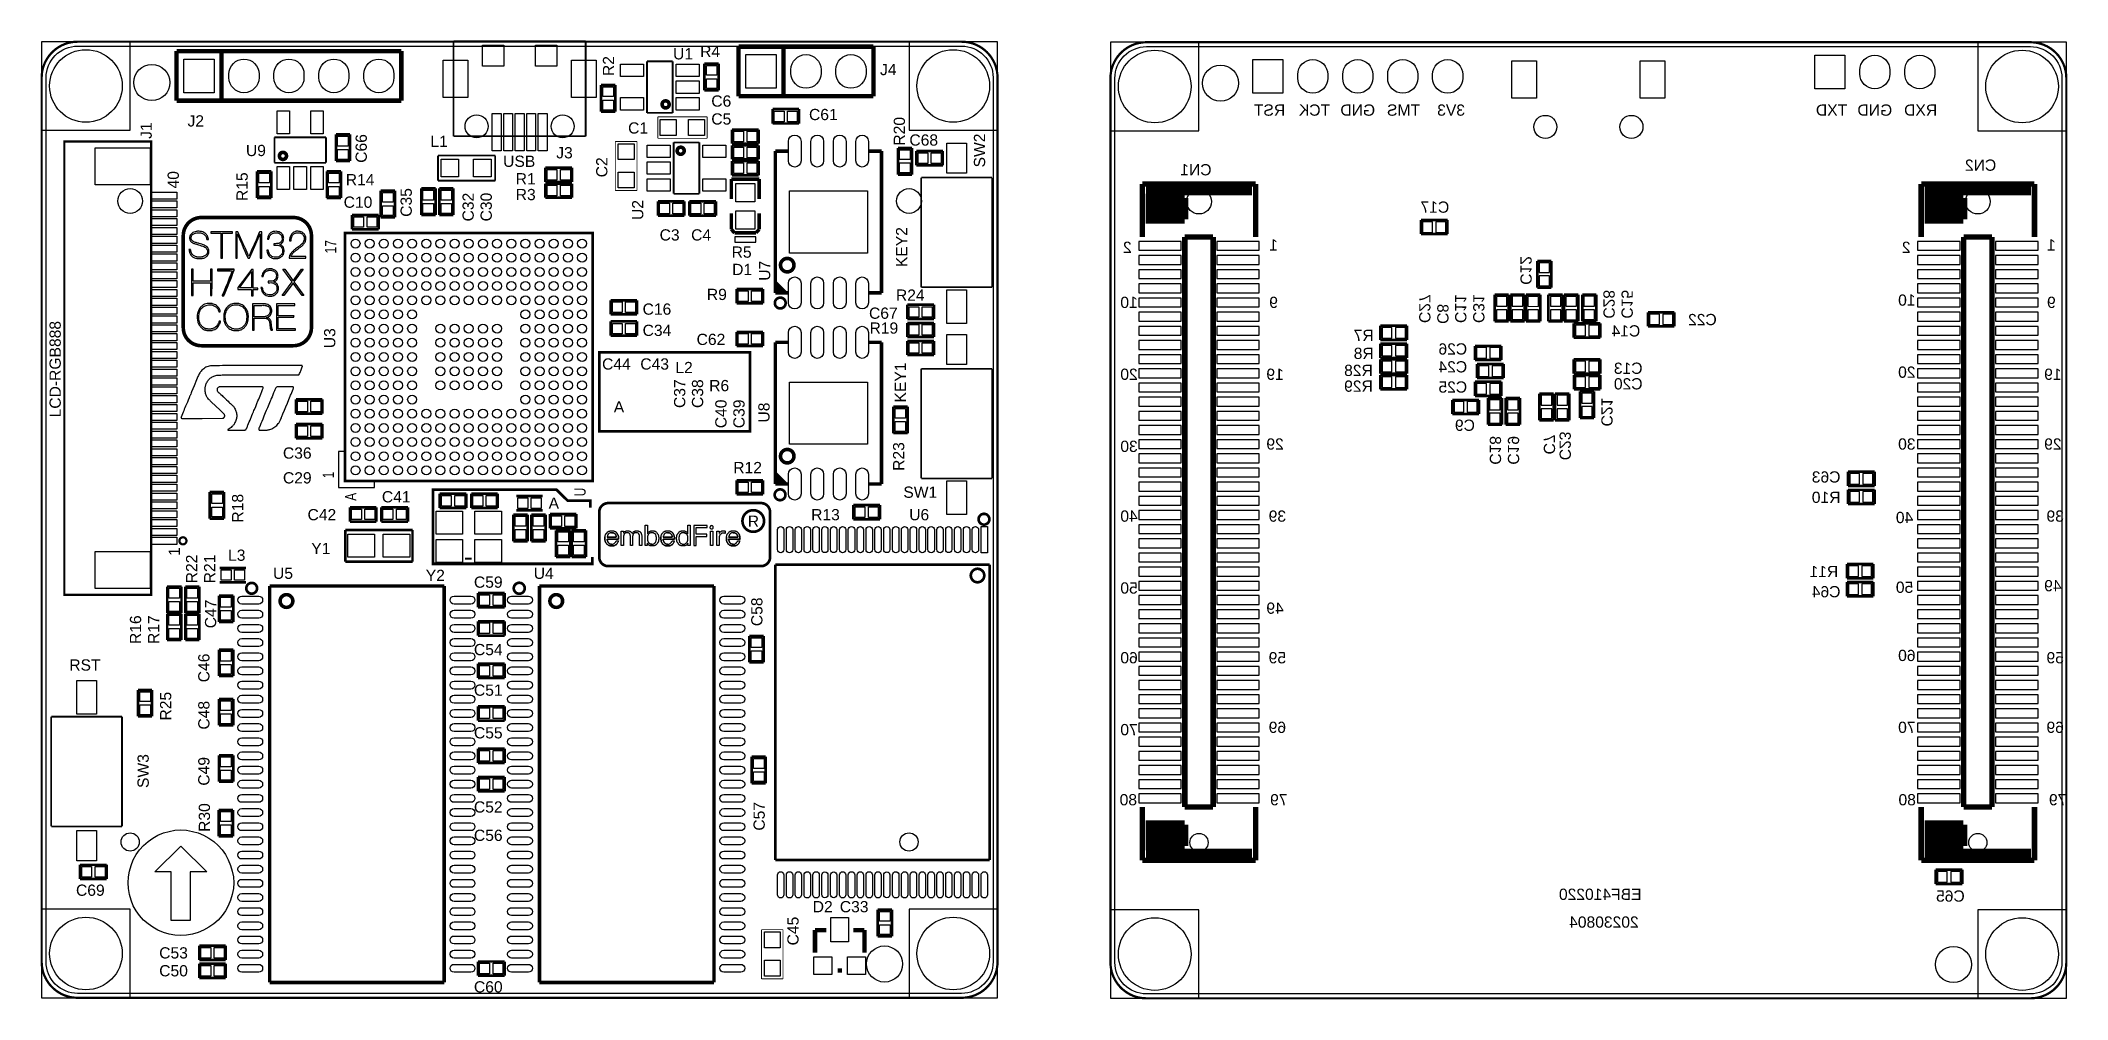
# Model space of a CAD drawing. Extents: x 0 to 114, y 0 to 54.
import ezdxf

# ---------------------------------------------------------------- set-up
doc = ezdxf.new("R2010")
doc.units = 0
doc.header["$MEASUREMENT"] = 0
for name, color, linetype in [('BG_OUTLINE', 3, 'CONTINUOUS'), ('BG_SILKSCREEN_BOTTOM', 85, 'CONTINUOUS'), ('BG_SILKSCREEN_TOP', 85, 'CONTINUOUS'), ('PG_SILKSCREEN_BOTTOM', 85, 'CONTINUOUS'), ('PG_SILKSCREEN_TOP', 85, 'CONTINUOUS'), ('PG_SOLDERMASK_BOTTOM', 85, 'CONTINUOUS'), ('PG_SOLDERMASK_TOP', 85, 'CONTINUOUS'), ('PIN_SOLDERMASK_BOTTOM', 85, 'CONTINUOUS'), ('PIN_SOLDERMASK_TOP', 85, 'CONTINUOUS'), ('RD_SILKSCREEN_BOTTOM', 142, 'CONTINUOUS'), ('RD_SILKSCREEN_TOP', 142, 'CONTINUOUS'), ('RKI_ALL', 43, 'CONTINUOUS')]:
    doc.layers.add(name, color=color, linetype=linetype)

msp = doc.modelspace()

# ---------------------------------------------------------------- texts
at = {"layer": 'BG_SILKSCREEN_BOTTOM', "text_generation_flag": 2, "width": 1.04}
for s, p in [('RST', (70.25, 49.82)), ('TCK', (72.79, 49.82)), ('GND', (75.33, 49.82)), ('TMS', (77.87, 49.82)), ('3V3', (80.41, 49.82)), ('TXD', (102, 49.82)), ('GND', (104.54, 49.82)), ('RXD', (107.08, 49.82)), ('EBF410220', (90.38, 5.53)), ('20230804', (90.22, 3.96))]:
    msp.add_text(s, height=0.635, dxfattribs=at).set_placement(p)
at = {"layer": 'BG_SILKSCREEN_TOP', "width": 1.04}
for s, p in [('USB', (26.07, 46.93)), ('A', (32.32, 33.06)), ('A', (28.64, 27.62)), ('R', (39.89, 26.6)), ('RST', (1.56, 18.48))]:
    msp.add_text(s, height=0.635, dxfattribs=at).set_placement(p)
for s, p in [('40', (7.75, 45.71)), ('KEY2', (48.9, 41.27)), ('LCD-RGB888', (1.08, 32.78)), ('KEY1', (48.83, 33.62)), ('1', (7.81, 24.96))]:
    msp.add_text(s, height=0.635, rotation=90, dxfattribs=at).set_placement(p)
at = {"layer": 'PG_SILKSCREEN_BOTTOM', "text_generation_flag": 2, "width": 1.04}
for s, p in [('2', (61.58, 42.07)), ('1', (69.84, 42.2)), ('2', (105.58, 42.07)), ('1', (113.78, 42.2)), ('10', (61.92, 38.96)), ('9', (69.84, 38.96)), ('10', (105.86, 39.09)), ('9', (113.78, 38.96)), ('20', (61.92, 34.9)), ('19', (70.17, 34.9)), ('20', (105.86, 35.02)), ('19', (114.11, 34.9)), ('30', (61.92, 30.83)), ('29', (70.17, 30.96)), ('30', (105.86, 30.96)), ('29', (114.11, 30.96)), ('40', (61.92, 26.89)), ('39', (70.3, 26.89)), ('39', (114.24, 26.89)), ('40', (105.73, 26.81)), ('50', (61.92, 22.83)), ('50', (105.73, 22.87)), ('49', (114.11, 22.96)), ('49', (70.17, 21.69)), ('60', (61.92, 18.89)), ('59', (70.3, 18.89)), ('60', (105.86, 19.02)), ('59', (114.24, 18.89)), ('70', (61.92, 14.83)), ('69', (70.3, 14.96)), ('70', (105.86, 14.96)), ('69', (114.24, 14.96)), ('80', (61.88, 10.87)), ('79', (70.38, 10.87)), ('80', (105.88, 10.87)), ('79', (114.38, 10.87))]:
    msp.add_text(s, height=0.635, dxfattribs=at).set_placement(p)
at = {"layer": 'PG_SILKSCREEN_TOP', "width": 0.8}
for s, p in [('17', (16.64, 42.04)), ('1', (16.51, 29.34)), ('U', (30.73, 28.32)), ('A', (17.78, 28.07))]:
    msp.add_text(s, height=0.635, rotation=90, dxfattribs=at).set_placement(p)
at = {"layer": 'RD_SILKSCREEN_BOTTOM', "text_generation_flag": 2, "width": 1.04}
for s, p in [('CN1', (66.09, 46.45)), ('CN2', (110.42, 46.71)), ('C17', (79.52, 44.34)), ('C14', (90.31, 37.35)), ('C22', (94.63, 37.99)), ('R8', (75.25, 36.08)), ('R7', (75.25, 37.1)), ('C26', (80.53, 36.33)), ('R28', (75.2, 35.12)), ('C24', (80.53, 35.32)), ('C13', (90.44, 35.24)), ('R29', (75.2, 34.23)), ('C25', (80.53, 34.18)), ('C20', (90.44, 34.36)), ('C9', (80.97, 32.02)), ('C63', (101.62, 29.1)), ('R10', (101.62, 27.95)), ('R11', (101.49, 23.76)), ('C64', (101.62, 22.62)), ('C65', (108.64, 5.43))]:
    msp.add_text(s, height=0.635, dxfattribs=at).set_placement(p)
for s, rotation, p in [('C12', 270, (83.54, 40.27)), ('C27', 270, (77.82, 38.11)), ('C8', 270, (78.84, 38.06)), ('C11', 269.887, (79.85, 38.11)), ('C31', 270, (80.87, 38.11)), ('C28', 270, (88.23, 38.36)), ('C15', 270, (89.25, 38.36)), ('C21', 270, (88.11, 32.27)), ('C18', 270, (81.81, 30.11)), ('C19', 270, (82.83, 30.11)), ('C7', 270, (84.86, 30.69)), ('C23', 270, (85.75, 30.36))]:
    msp.add_text(s, height=0.635, rotation=rotation, dxfattribs=at).set_placement(p)
at = {"layer": 'RD_SILKSCREEN_TOP', "width": 1.04}
for s, p in [('R2', (32.34, 52.06)), ('J1', (6.22, 48.51)), ('R20', (48.77, 48.13)), ('C66', (18.37, 47.16)), ('SW2', (53.3, 46.9)), ('C2', (31.96, 46.34)), ('R15', (11.64, 45)), ('C35', (20.91, 44.11)), ('C32', (24.41, 43.85)), ('C30', (25.43, 43.85)), ('U2', (33.99, 43.93)), ('U7', (41.16, 40.5)), ('U3', (16.59, 36.69)), ('C37', (36.36, 33.31)), ('C38', (37.37, 33.31)), ('C40', (38.69, 32.17)), ('C39', (39.71, 32.17)), ('U8', (41.12, 32.49)), ('R23', (48.73, 29.76)), ('R18', (11.39, 26.84)), ('R22', (8.79, 23.41)), ('R21', (9.81, 23.41)), ('C47', (9.86, 20.87)), ('C58', (40.72, 20.99)), ('R16', (5.62, 19.98)), ('R17', (6.64, 19.98)), ('C46', (9.48, 17.82)), ('R25', (7.32, 15.66)), ('C48', (9.48, 15.15)), ('SW3', (6.05, 11.85)), ('C49', (9.48, 11.98)), ('R30', (9.51, 9.37)), ('C57', (40.85, 9.44)), ('C45', (42.76, 2.96))]:
    msp.add_text(s, height=0.635, rotation=90, dxfattribs=at).set_placement(p)
for s, p in [('U1', (35.67, 53)), ('R4', (37.2, 53.13)), ('J4', (47.36, 52.11)), ('C6', (37.83, 50.33)), ('J2', (8.24, 49.21)), ('C1', (33.13, 48.81)), ('C5', (37.83, 49.32)), ('C61', (43.35, 49.57)), ('U9', (11.54, 47.54)), ('L1', (21.96, 48.05)), ('C68', (49.02, 48.13)), ('J3', (29.07, 47.41)), ('R14', (17.18, 45.89)), ('R1', (26.78, 45.94)), ('C10', (17.06, 44.62)), ('R3', (26.78, 45.05)), ('C3', (34.91, 42.77)), ('C4', (36.69, 42.77)), ('R5', (38.98, 41.8)), ('D1', (39.01, 40.82)), ('C16', (33.95, 38.58)), ('R9', (37.58, 39.41)), ('C67', (46.74, 38.35)), ('R24', (48.26, 39.37)), ('C34', (33.95, 37.38)), ('R19', (46.77, 37.51)), ('C62', (37, 36.87)), ('C44', (31.66, 35.48)), ('C43', (33.82, 35.48)), ('L2', (35.8, 35.28)), ('R6', (37.71, 34.26)), ('C36', (13.63, 30.45)), ('R12', (39.07, 29.63)), ('C29', (13.63, 29.05)), ('C41', (19.22, 27.98)), ('SW1', (48.68, 28.24)), ('C42', (15.02, 26.97)), ('R13', (43.47, 26.97)), ('U6', (49.01, 26.97)), ('L3', (10.53, 24.68)), ('Y1', (15.23, 25.06)), ('U5', (13.07, 23.66)), ('Y2', (21.7, 23.54)), ('U4', (27.8, 23.66)), ('C59', (24.42, 23.16)), ('C54', (24.42, 19.35)), ('C51', (24.42, 17.06)), ('C55', (24.42, 14.65)), ('C52', (24.42, 10.46)), ('C56', (24.42, 8.86)), ('C69', (1.94, 5.76)), ('D2', (43.56, 4.83)), ('C33', (45.09, 4.83)), ('C53', (6.64, 2.22)), ('C50', (6.64, 1.21)), ('C60', (24.42, 0.3))]:
    msp.add_text(s, height=0.635, dxfattribs=at).set_placement(p)

# ---------------------------------------------------------------- linework, layer by layer
at = {"layer": 'BG_OUTLINE', "const_width": 0.127}
for points in [[(2.03, 0), (51.97, 0, 0.414214), (54, 2.03), (54, 51.97, 0.414067), (51.97, 54), (2.03, 54, 0.414214), (0, 51.97), (0, 2.03, 0.414214), (2.03, 0)], [(62.41, -0.03), (112.35, -0.03, 0.414214), (114.38, 2), (114.38, 51.94, 0.414067), (112.35, 53.97), (62.41, 53.97, 0.414214), (60.38, 51.94), (60.38, 2, 0.414214), (62.41, -0.03)]]:
    msp.add_lwpolyline(points, format="xyb", dxfattribs=at)
at = {"layer": 'BG_SILKSCREEN_TOP'}
for points, const_width in [([(14.22, 36.83), (9.02, 36.83, -0.414214), (8, 37.85), (8, 43.05, -0.414214), (9.02, 44.07), (14.22, 44.07, -0.414214), (15.24, 43.05), (15.24, 37.85, -0.414214), (14.22, 36.83)], 0.203), ([(31.5, 27.43), (31.5, 24.89, 0.414214), (32, 24.38), (40.64, 24.38, 0.414214), (41.15, 24.89), (41.15, 27.43, 0.414214), (40.64, 27.94), (32, 27.94, 0.414214), (31.5, 27.43)], 0.152), ([(40.81, 26.93, 1), (39.59, 26.93, 1), (40.81, 26.93)], 0.152)]:
    msp.add_lwpolyline(points, format="xyb", dxfattribs=dict(at, const_width=const_width))
for points in [[(8.6, 43.24, 0.064846), (8.5, 43.19, 0.073923), (8.42, 43.11, 0.087862), (8.37, 43.02, 0.047324), (8.36, 42.96, 0.038655), (8.36, 42.89, 0.039608), (8.37, 42.83, 0.061722), (8.39, 42.78, 0.048169), (8.41, 42.74, 0.037817), (8.45, 42.7, 0.036432), (8.49, 42.67, 0.036878), (8.53, 42.64, 0.030929), (8.59, 42.61, 0.007787), (8.68, 42.58, 0.007237), (8.8, 42.54, 0.004815), (8.93, 42.5, -0.015378), (9.1, 42.45, -0.046042), (9.21, 42.4, -0.067488), (9.29, 42.34, -0.080734), (9.34, 42.27, -0.021996), (9.35, 42.24, -0.047502), (9.36, 42.22, -0.036236), (9.36, 42.19, -0.008387), (9.36, 42.15, -0.008408), (9.36, 42.11, -0.035832), (9.36, 42.08, -0.047011), (9.35, 42.06, -0.022803), (9.34, 42.03, -0.071816), (9.3, 41.97, -0.053841), (9.24, 41.92, -0.049147), (9.16, 41.88, -0.040276), (9.08, 41.85, -0.048241), (9.01, 41.84, -0.015413), (8.9, 41.83, -0.015228), (8.8, 41.84, -0.052926), (8.74, 41.85, -0.046155), (8.65, 41.88, -0.05531), (8.57, 41.93, -0.057038), (8.51, 41.99, -0.054507), (8.46, 42.07, -0.026649), (8.45, 42.11, -0.017505), (8.43, 42.17, -0.017236), (8.42, 42.22, -0.050356), (8.41, 42.26, 0.124016), (8.41, 42.26, 0.195239), (8.4, 42.27, 0.0727), (8.39, 42.27, 0.008123), (8.37, 42.27), (8.32, 42.27), (8.33, 42.23, 0.067753), (8.37, 42.05, 0.089468), (8.46, 41.91, 0.091168), (8.6, 41.81, 0.072953), (8.77, 41.76, 0.038564), (8.84, 41.75, 0.013529), (8.94, 41.75, 0.01344), (9.04, 41.76, 0.041051), (9.11, 41.77, 0.042991), (9.21, 41.8, 0.042331), (9.29, 41.85, 0.044909), (9.36, 41.91, 0.073401), (9.41, 41.98, 0.067357), (9.44, 42.06, 0.056751), (9.45, 42.15, 0.05679), (9.44, 42.24, 0.068563), (9.41, 42.32, 0.041388), (9.39, 42.35, 0.023113), (9.36, 42.39, 0.022832), (9.33, 42.42, 0.029682), (9.29, 42.45, 0.041362), (9.23, 42.48, 0.019619), (9.15, 42.52, 0.014889), (9.04, 42.56, 0.006505), (8.9, 42.6, -0.005717), (8.73, 42.65, -0.024366), (8.64, 42.68, -0.040293), (8.57, 42.72, -0.050354), (8.52, 42.76, -0.040981), (8.48, 42.8, -0.069991), (8.46, 42.83, -0.068571), (8.45, 42.88, -0.037066), (8.45, 42.93, -0.05473), (8.46, 43, -0.077565), (8.49, 43.06, -0.075736), (8.53, 43.11, -0.049561), (8.59, 43.15, -0.067406), (8.7, 43.19, -0.043293), (8.83, 43.21, -0.042809), (8.97, 43.2, -0.059579), (9.09, 43.17, -0.073833), (9.17, 43.13, -0.065254), (9.24, 43.06, -0.062379), (9.29, 42.97, -0.05771), (9.32, 42.87), (9.33, 42.82), (9.37, 42.82, 0.007726), (9.4, 42.82, 0.096466), (9.41, 42.82, 0.225283), (9.42, 42.83, 0.067519), (9.42, 42.84, 0.050586), (9.41, 42.88, 0.018541), (9.4, 42.93, 0.018396), (9.38, 42.98, 0.023612), (9.36, 43.03, 0.059101), (9.31, 43.11, 0.05402), (9.24, 43.18, 0.052815), (9.16, 43.23, 0.05102), (9.06, 43.27, 0.040275), (8.99, 43.28, 0.016887), (8.9, 43.29, 0.016981), (8.8, 43.29, 0.037411), (8.73, 43.28, 0.046032)], [(10.97, 41.77), (11.01, 41.77), (11.05, 41.78), (11.05, 42.46), (11.05, 43.14), (11.3, 42.59), (11.39, 42.37), (11.48, 42.17), (11.56, 41.99), (11.6, 41.91), (11.66, 41.77), (11.7, 41.77), (11.75, 41.78), (12.05, 42.46), (12.35, 43.14), (12.35, 42.46), (12.35, 41.77), (12.4, 41.77), (12.44, 41.78), (12.44, 42.52), (12.44, 43.26), (12.38, 43.26), (12.31, 43.26), (12.3, 43.24, 0.006639), (12.29, 43.22), (12.21, 43.03), (12.11, 42.8), (12, 42.55, -0.000803), (11.86, 42.24, -0.002674), (11.77, 42.04, -0.000554), (11.7, 41.89, -0.609655), (11.7, 41.89, -0.035009), (11.69, 41.9), (11.61, 42.1), (11.51, 42.32), (11.39, 42.58), (11.09, 43.26), (11.03, 43.26), (10.97, 43.26), (10.97, 42.52)], [(13.06, 43.27, 0.028415), (13, 43.24, 0.028391), (12.95, 43.22, 0.037554), (12.91, 43.19, 0.054246), (12.86, 43.13, 0.03915), (12.81, 43.05, 0.038695), (12.78, 42.97, 0.05045), (12.76, 42.89), (12.76, 42.85), (12.8, 42.85, 0.020343), (12.82, 42.85, 0.19813), (12.84, 42.86, 0.117632), (12.84, 42.87, 0.005551), (12.85, 42.92, -0.056422), (12.88, 42.99, -0.048339), (12.92, 43.07, -0.049643), (12.98, 43.13, -0.071163), (13.04, 43.17, -0.077746), (13.15, 43.2, -0.064581), (13.28, 43.21, -0.066262), (13.4, 43.18, -0.093794), (13.49, 43.12, -0.106704), (13.56, 43.02, -0.090104), (13.58, 42.9, -0.091596), (13.57, 42.78, -0.113978), (13.51, 42.68, -0.062193), (13.45, 42.64, -0.061027), (13.39, 42.61, -0.049468), (13.31, 42.6, -0.02389), (13.21, 42.59), (13.11, 42.59), (13.11, 42.55), (13.11, 42.51), (13.21, 42.51, -0.038421), (13.35, 42.5, -0.074124), (13.45, 42.47, -0.088369), (13.53, 42.41, -0.07754), (13.58, 42.33, -0.083201), (13.61, 42.24, -0.075682), (13.61, 42.13, -0.074438), (13.58, 42.03, -0.075575), (13.51, 41.94, -0.070531), (13.44, 41.88, -0.06027), (13.34, 41.84, -0.057908), (13.24, 41.83, -0.054996), (13.13, 41.83, -0.074011), (13.01, 41.87, -0.086781), (12.91, 41.95, -0.085931), (12.85, 42.05, -0.071795), (12.81, 42.18), (12.8, 42.22), (12.76, 42.23), (12.72, 42.23), (12.72, 42.18, 0.057658), (12.75, 42.06, 0.058365), (12.8, 41.96, 0.060359), (12.87, 41.87, 0.070466), (12.96, 41.81, 0.030343), (13.02, 41.78, 0.035669), (13.08, 41.76, 0.03336), (13.14, 41.75, 0.021209), (13.22, 41.75, 0.021222), (13.29, 41.75, 0.033055), (13.35, 41.76, 0.035385), (13.41, 41.78, 0.02972), (13.47, 41.81, 0.046102), (13.52, 41.84, 0.031153), (13.58, 41.89, 0.031366), (13.63, 41.94, 0.050998), (13.66, 41.99, 0.088988), (13.7, 42.15, 0.097314), (13.69, 42.3, 0.101433), (13.62, 42.43, 0.105396), (13.5, 42.53), (13.45, 42.55), (13.49, 42.57, 0.058432), (13.56, 42.62, 0.07341), (13.62, 42.68, 0.070742), (13.65, 42.76, 0.049157), (13.67, 42.86, 0.053132), (13.67, 42.94, 0.054194), (13.65, 43.03, 0.055044), (13.62, 43.1, 0.058718), (13.56, 43.17, 0.076792), (13.48, 43.23, 0.059321), (13.36, 43.27, 0.055978), (13.24, 43.29, 0.05335), (13.11, 43.28, 0.037362)], [(14.3, 43.26, 0.037229), (14.24, 43.24, 0.037419), (14.19, 43.21, 0.034695), (14.15, 43.16, 0.046229), (14.09, 43.09, 0.048799), (14.05, 43.02, 0.046266), (14.02, 42.93, 0.035056), (14.01, 42.83), (14, 42.76), (14.05, 42.76), (14.09, 42.76), (14.09, 42.81, -0.062793), (14.11, 42.92, -0.061329), (14.15, 43.02, -0.064109), (14.21, 43.11, -0.081735), (14.29, 43.17, -0.071965), (14.38, 43.2, -0.052734), (14.48, 43.21, -0.052329), (14.58, 43.2, -0.068129), (14.67, 43.17, -0.049071), (14.71, 43.14, -0.034238), (14.75, 43.1, -0.034712), (14.79, 43.05, -0.058861), (14.81, 43.01, -0.026185), (14.82, 42.98, -0.032536), (14.83, 42.96, -0.025054), (14.83, 42.93, -0.008269), (14.83, 42.88, -0.020595), (14.83, 42.82, -0.042415), (14.82, 42.77, -0.04508), (14.8, 42.73, -0.025839), (14.78, 42.68, -0.047346), (14.73, 42.61, -0.035611), (14.67, 42.55, -0.01698), (14.56, 42.46, -0.002326), (14.34, 42.3, 0.021769), (14.26, 42.24, 0.013721), (14.18, 42.16, 0.013301), (14.11, 42.09, 0.043218), (14.07, 42.03, 0.014357), (14.05, 42.01, 0.008794), (14.04, 41.98, 0.008754), (14.03, 41.96, 0.015522), (14.02, 41.94, 0.029669), (14, 41.9, 0.017982), (13.99, 41.84, 0.011785), (13.98, 41.8, 0.175338), (13.99, 41.78, 0.259774), (13.99, 41.78, 0.000585), (14.11, 41.77, 0.002944), (14.25, 41.77, 0.001047), (14.46, 41.77), (14.92, 41.77), (14.92, 41.82), (14.92, 41.86), (14.5, 41.86), (14.09, 41.86), (14.09, 41.88, -0.052704), (14.1, 41.91, -0.019321), (14.13, 41.96, -0.019268), (14.16, 42.01, -0.026756), (14.19, 42.05, -0.023709), (14.24, 42.11, -0.018543), (14.3, 42.16, -0.014373), (14.38, 42.23, -0.006263), (14.49, 42.31, 0.004015), (14.62, 42.4, 0.011685), (14.7, 42.46, 0.016775), (14.76, 42.51, 0.033401), (14.8, 42.56, 0.091359), (14.9, 42.73, 0.104059), (14.92, 42.92, 0.111601), (14.87, 43.09, 0.118928), (14.74, 43.22, 0.032527), (14.69, 43.25, 0.03892), (14.63, 43.27, 0.036913), (14.57, 43.28, 0.024619), (14.49, 43.29, 0.008718), (14.45, 43.29, 0.013883), (14.42, 43.29, 0.016096), (14.38, 43.29, 0.025129), (14.36, 43.28, 0.033415)], [(9.93, 41.07), (10.35, 41.07, -0.000912), (10.51, 41.07, -0.001529), (10.65, 41.07), (10.77, 41.06, -0.410667), (10.77, 41.06, -0.100393), (10.77, 41.06), (10.69, 40.86), (10.6, 40.64), (10.49, 40.37), (10.38, 40.11), (10.29, 39.88), (10.2, 39.68, 0.030795), (10.2, 39.67, 0.16408), (10.2, 39.66, 0.223885), (10.21, 39.66, 0.070089), (10.22, 39.66, 0.007685), (10.24, 39.66, 0.016658), (10.26, 39.66, 0.028167), (10.28, 39.66, 0.030676), (10.29, 39.66, 0.159321), (10.29, 39.67, 0.064233), (10.3, 39.68), (10.38, 39.88, 0.000593), (10.47, 40.1), (10.58, 40.37, 0.000489), (10.75, 40.78, 0.004337), (10.82, 40.96, 0.00665), (10.86, 41.07, 0.08555), (10.87, 41.11), (10.87, 41.15), (10.4, 41.15), (9.93, 41.15), (9.93, 41.11)], [(9.93, 41.06), (10.35, 41.06, -0.000913), (10.51, 41.06, -0.001522), (10.65, 41.06), (10.77, 41.06, -0.417758), (10.77, 41.06, -0.091252), (10.77, 41.05), (10.69, 40.85), (10.6, 40.63), (10.49, 40.36), (10.38, 40.1), (10.29, 39.88), (10.21, 39.67, 0.030674), (10.2, 39.66, 0.168334), (10.2, 39.66, 0.212618), (10.21, 39.65, 0.068048), (10.22, 39.65, 0.007413), (10.25, 39.65), (10.29, 39.65), (10.31, 39.69, 0.008147), (10.32, 39.72), (10.4, 39.91), (10.49, 40.14), (10.6, 40.39, 0.000515), (10.76, 40.79, 0.004509), (10.82, 40.96, 0.007048), (10.86, 41.06, 0.084898), (10.87, 41.1), (10.87, 41.14), (10.4, 41.14), (9.93, 41.14), (9.93, 41.1)], [(11.86, 40.09), (11.76, 40.09, -0.001174), (11.65, 40.09, -0.00071), (11.51, 40.09), (11.17, 40.1), (11.52, 40.56), (11.86, 41.02), (11.86, 40.56, -0.000528), (11.86, 40.38, -0.000872), (11.86, 40.23), (11.86, 40.1, -0.192855), (11.86, 40.09, -0.192328)], [(12.67, 41.12, 0.072193), (12.57, 41.04, 0.070358), (12.5, 40.94, 0.062209), (12.45, 40.82, 0.007444), (12.43, 40.76, 0.125843), (12.43, 40.74, 0.288232), (12.44, 40.73, 0.044285), (12.47, 40.73, 0.015785), (12.49, 40.73, 0.037199), (12.5, 40.73, 0.050413), (12.51, 40.74, 0.229791), (12.52, 40.74, 0.002903), (12.52, 40.75), (12.52, 40.76), (12.53, 40.78), (12.53, 40.8, -0.029059), (12.55, 40.85, -0.035625), (12.57, 40.9, -0.035877), (12.59, 40.94, -0.029245), (12.63, 40.98, -0.033001), (12.67, 41.02, -0.043474), (12.71, 41.04, -0.043242), (12.75, 41.06, -0.032229), (12.81, 41.08, -0.052181), (12.91, 41.09, -0.055583), (13.01, 41.08, -0.058768), (13.09, 41.05, -0.073952), (13.17, 41, -0.052837), (13.21, 40.95, -0.062121), (13.24, 40.89, -0.059925), (13.26, 40.82, -0.046335), (13.26, 40.75, -0.03161), (13.25, 40.69, -0.04843), (13.24, 40.65, -0.051981), (13.22, 40.6, -0.04548), (13.19, 40.57, -0.057126), (13.13, 40.52, -0.06694), (13.07, 40.49, -0.053114), (12.99, 40.48, -0.022078), (12.89, 40.47), (12.79, 40.47), (12.79, 40.43), (12.79, 40.39), (12.89, 40.39, -0.02572), (13, 40.39, -0.055581), (13.09, 40.37, -0.067065), (13.15, 40.33, -0.057488), (13.21, 40.28, -0.040064), (13.25, 40.24, -0.051655), (13.27, 40.2, -0.048855), (13.28, 40.15, -0.031597), (13.29, 40.09, -0.03989), (13.29, 40.02, -0.050223), (13.28, 39.96, -0.0512), (13.25, 39.9, -0.044023), (13.21, 39.84, -0.099426), (13.11, 39.76, -0.07935), (12.98, 39.71, -0.076588), (12.83, 39.71, -0.082539), (12.69, 39.75, -0.05917), (12.62, 39.8, -0.062211), (12.56, 39.86, -0.059877), (12.52, 39.94, -0.049919), (12.49, 40.03, 0.000944), (12.49, 40.05, 0.001268), (12.49, 40.07, 0.000853), (12.48, 40.09, 0.014372), (12.48, 40.1, 0.221792), (12.48, 40.1, 0.050798), (12.47, 40.1, 0.035913), (12.45, 40.11, 0.015307), (12.44, 40.11), (12.39, 40.11), (12.4, 40.06, 0.067626), (12.44, 39.91, 0.080619), (12.51, 39.79, 0.082764), (12.62, 39.7, 0.076293), (12.76, 39.64, 0.042194), (12.82, 39.63, 0.018731), (12.9, 39.63, 0.018778), (12.98, 39.63, 0.040919), (13.04, 39.64, 0.029799), (13.1, 39.66, 0.036911), (13.16, 39.69, 0.037337), (13.21, 39.72, 0.031327), (13.26, 39.77, 0.02265), (13.3, 39.81, 0.040012), (13.33, 39.86, 0.041981), (13.35, 39.9, 0.027631), (13.37, 39.96, 0.072807), (13.38, 40.09, 0.08833), (13.35, 40.22, 0.091435), (13.28, 40.33, 0.084712), (13.18, 40.4), (13.12, 40.43), (13.17, 40.45, 0.046824), (13.21, 40.48, 0.03297), (13.25, 40.51, 0.033324), (13.29, 40.55, 0.05077), (13.31, 40.59, 0.051649), (13.33, 40.65, 0.039196), (13.35, 40.72, 0.038671), (13.35, 40.8, 0.045649), (13.34, 40.87, 0.061754), (13.31, 40.96, 0.069744), (13.25, 41.04, 0.067705), (13.17, 41.1, 0.053027), (13.08, 41.14, 0.015564), (13.04, 41.16, 0.02852), (13.01, 41.16, 0.023853), (12.98, 41.17, 0.007762), (12.93, 41.17, 0.008211), (12.88, 41.17, 0.014306), (12.84, 41.17, 0.016748), (12.81, 41.16, 0.022622), (12.78, 41.16, 0.071126)], [(9.2, 39.17, 0.061521), (9.07, 39.09, 0.06103), (8.96, 38.99, 0.051509), (8.88, 38.86, 0.07205), (8.8, 38.64, 0.060179), (8.79, 38.39, 0.061135), (8.83, 38.15, 0.08012), (8.93, 37.95, 0.032638), (8.97, 37.9, 0.023965), (9.03, 37.84, 0.024214), (9.09, 37.79, 0.037808), (9.15, 37.75, 0.022158), (9.23, 37.72, 0.044183), (9.29, 37.7, 0.039055), (9.36, 37.69, 0.013866), (9.46, 37.69, 0.004379), (9.53, 37.69, 0.014282), (9.58, 37.69, 0.020868), (9.62, 37.69, 0.025691), (9.65, 37.7, 0.053301), (9.78, 37.75, 0.05573), (9.89, 37.82, 0.055887), (9.98, 37.92, 0.05467), (10.05, 38.04, 0.020237), (10.07, 38.08, 0.010646), (10.09, 38.13, 0.008203), (10.1, 38.19, 0.068984), (10.11, 38.21, 0.382752), (10.1, 38.22, 0.02557), (10.07, 38.22, 0.025193), (10.03, 38.22, 0.312568), (10.02, 38.21, -0.019353), (10.01, 38.16, -0.010713), (9.99, 38.11, -0.010544), (9.97, 38.06, -0.02964), (9.95, 38.03, -0.028294), (9.94, 38, -0.011228), (9.92, 37.98, -0.011014), (9.89, 37.95, -0.013638), (9.87, 37.92, -0.01249), (9.83, 37.89, -0.027578), (9.81, 37.87, -0.028656), (9.78, 37.85, -0.014619), (9.74, 37.83, -0.018754), (9.67, 37.8, -0.042035), (9.61, 37.78, -0.039447), (9.55, 37.77, -0.01462), (9.46, 37.77, -0.012211), (9.39, 37.77, -0.031989), (9.33, 37.78, -0.03694), (9.28, 37.79, -0.022272), (9.22, 37.81, -0.072872), (9.1, 37.89, -0.063808), (9, 38, -0.060666), (8.93, 38.14, -0.054245), (8.88, 38.3, -0.040669), (8.87, 38.46, -0.043465), (8.89, 38.62, -0.045897), (8.93, 38.77, -0.058999), (9, 38.89, -0.048955), (9.08, 38.99, -0.06021), (9.18, 39.06, -0.059188), (9.29, 39.11, -0.045949), (9.42, 39.14, -0.072735), (9.6, 39.13, -0.079074), (9.77, 39.07, -0.085294), (9.9, 38.97, -0.105816), (9.98, 38.83, -0.004186), (9.99, 38.81, -0.003932), (9.99, 38.79, -0.003913), (10, 38.78, -0.013974), (10, 38.77, 0.056415), (10, 38.76, 0.177306), (10.01, 38.75, 0.09768), (10.02, 38.75, 0.010225), (10.04, 38.75, 0.00813), (10.07, 38.75, 0.116015), (10.08, 38.75, 0.226432), (10.08, 38.76, 0.043578), (10.09, 38.77, 0.066313), (10.08, 38.8, 0.014661), (10.07, 38.85, 0.016076), (10.05, 38.9, 0.033942), (10.03, 38.94, 0.061121), (9.96, 39.03, 0.045633), (9.88, 39.1, 0.044101), (9.77, 39.16, 0.046835), (9.66, 39.2, 0.037829), (9.6, 39.22, 0.018176), (9.51, 39.22, 0.018201), (9.42, 39.22, 0.036909), (9.35, 39.21, 0.054007)], [(10.72, 39.18, 0.055532), (10.6, 39.11, 0.05478), (10.49, 39.02, 0.051405), (10.4, 38.91, 0.073975), (10.32, 38.72, 0.055491), (10.29, 38.49, 0.054987), (10.3, 38.26, 0.069041), (10.37, 38.05, 0.053545), (10.46, 37.92, 0.060424), (10.57, 37.81, 0.061471), (10.7, 37.74, 0.058502), (10.84, 37.69, 0.034554), (10.91, 37.68, 0.012463), (10.99, 37.68, 0.012391), (11.08, 37.69, 0.03523), (11.14, 37.69, 0.031968), (11.23, 37.72, 0.037637), (11.31, 37.75, 0.037799), (11.38, 37.8, 0.032404), (11.45, 37.86, 0.0572), (11.55, 37.98, 0.054317), (11.62, 38.12, 0.050886), (11.66, 38.28, 0.039853), (11.68, 38.45, 0.066176), (11.64, 38.72, 0.082701), (11.54, 38.94, 0.089542), (11.38, 39.11, 0.094519), (11.17, 39.2, 0.03546), (11.11, 39.21, 0.01388), (11.02, 39.22, 0.013845), (10.92, 39.22, 0.035835), (10.86, 39.22, 0.054786)], [(11.24, 39.09, -0.084296), (11.39, 38.99, -0.080669), (11.5, 38.85, -0.062235), (11.57, 38.66, -0.018638), (11.58, 38.62, -0.02448), (11.58, 38.58, -0.015867), (11.59, 38.53, -0.003542), (11.59, 38.45, -0.003386), (11.58, 38.36, -0.018516), (11.58, 38.31, -0.027974), (11.58, 38.28, -0.014654), (11.57, 38.23, -0.050751), (11.51, 38.08, -0.061482), (11.43, 37.96, -0.06506), (11.32, 37.86, -0.068583), (11.19, 37.8, -0.043355), (11.1, 37.77, -0.031568), (11, 37.77, -0.031555), (10.9, 37.77, -0.044562), (10.8, 37.79, -0.069193), (10.67, 37.85, -0.066236), (10.55, 37.94, -0.064751), (10.46, 38.07, -0.061614), (10.4, 38.22, -0.040717), (10.38, 38.37, -0.042255), (10.37, 38.53, -0.043491), (10.4, 38.68, -0.049844), (10.45, 38.82, -0.074209), (10.56, 38.97, -0.084535), (10.7, 39.08, -0.082532), (10.87, 39.13, -0.066629), (11.06, 39.14, -0.075725)], [(11.92, 37.71), (11.96, 37.71), (12, 37.71), (12, 38.05), (12, 38.39), (12.29, 38.39, -0.003219), (12.5, 38.39, -0.019337), (12.61, 38.38, -0.037427), (12.68, 38.37, -0.053703), (12.74, 38.35, -0.02635), (12.76, 38.34, -0.016138), (12.78, 38.32, -0.016092), (12.8, 38.31, -0.027649), (12.81, 38.29, -0.061053), (12.84, 38.25, -0.062914), (12.86, 38.21, -0.037834), (12.88, 38.14, -0.008461), (12.89, 38.02, 0.00551), (12.9, 37.92, 0.01528), (12.91, 37.84, 0.021671), (12.92, 37.78, 0.039056), (12.94, 37.74), (12.95, 37.71), (13, 37.71, 0.009302), (13.01, 37.71, 0.013099), (13.03, 37.71, 0.009149), (13.04, 37.71, 0.163714), (13.05, 37.71, 0.241977), (13.05, 37.71, 0.03045), (13.04, 37.72, 0.031113), (13.04, 37.73, 0.020319), (13.04, 37.74, -0.051894), (13.02, 37.78, -0.028338), (13, 37.84, -0.020193), (12.99, 37.91, -0.007459), (12.98, 38.02, 0.002903), (12.97, 38.09, 0.003745), (12.96, 38.15, 0.002846), (12.96, 38.2, 0.033078), (12.95, 38.22, 0.066221), (12.93, 38.28, 0.06471), (12.88, 38.34, 0.062761), (12.83, 38.38, 0.057249), (12.76, 38.41), (12.71, 38.43), (12.76, 38.44, 0.082772), (12.86, 38.5, 0.087517), (12.94, 38.59, 0.084941), (12.99, 38.7, 0.072235), (13, 38.83, 0.064756), (12.97, 38.95, 0.08793), (12.92, 39.05, 0.087022), (12.83, 39.12, 0.061918), (12.71, 39.17, 0.038282), (12.67, 39.18, 0.023792), (12.62, 39.19, 0.008839), (12.53, 39.19, 0.000724), (12.29, 39.19), (11.92, 39.2), (11.92, 38.45)], [(12.7, 39.09, -0.028249), (12.75, 39.07, -0.02949), (12.79, 39.05, -0.047744), (12.83, 39.03, -0.091151), (12.87, 38.98, -0.053235), (12.89, 38.9, -0.050374), (12.91, 38.82, -0.056576), (12.91, 38.74, -0.072827), (12.88, 38.65, -0.086072), (12.82, 38.57, -0.082698), (12.74, 38.51, -0.062265), (12.65, 38.48, -0.031485), (12.6, 38.47, -0.011284), (12.54, 38.47, -0.006754), (12.45, 38.47, -0.001508), (12.29, 38.47), (12, 38.47), (12, 39.11), (12.3, 39.11, -0.001754), (12.44, 39.11, -0.005437), (12.54, 39.11, -0.007384), (12.61, 39.11, -0.029436), (12.65, 39.1, -0.030599)], [(9.4, 35.66, 0.039417), (9.28, 35.61, 0.038264), (9.16, 35.53, 0.036344), (9.05, 35.44, 0.021808), (8.98, 35.36, 0.033761), (8.93, 35.29, 0.02991), (8.88, 35.2, 0.013516), (8.83, 35.09), (8.75, 34.9), (8.61, 34.57), (8.47, 34.23, 0.000766), (8.42, 34.1, -0.0009), (8.4, 34.05, -0.000474), (8.37, 33.99, -0.000466), (8.35, 33.93, -0.000747), (8.33, 33.88, 0.00057), (8.13, 33.41, 0.001453), (7.99, 33.07), (7.88, 32.79, 0.101735), (7.87, 32.77, 0.068867), (7.87, 32.77, 0.040689), (7.88, 32.76, 0.032677), (7.88, 32.75, 0.029441), (7.89, 32.74), (7.91, 32.72), (9.07, 32.72), (10.22, 32.73), (10.26, 32.74, 0.035087), (10.27, 32.75, 0.023123), (10.29, 32.76, 0.023238), (10.3, 32.77, 0.043636), (10.31, 32.79, 0.030795), (10.33, 32.8, 0.065737), (10.33, 32.82, 0.049261), (10.34, 32.84, 0.012546), (10.34, 32.87, 0.013248), (10.34, 32.9, 0.059335), (10.33, 32.92, 0.058768), (10.33, 32.94, 0.01964), (10.31, 32.96, 0.044325), (10.29, 32.99, 0.002493), (10.22, 33.05, 0.003782), (10.14, 33.13, 0.002767), (10.06, 33.21), (9.59, 33.65, -0.008321), (9.46, 33.78, -0.029288), (9.39, 33.86, -0.037548), (9.33, 33.94, -0.04038), (9.29, 34.03, -0.028112), (9.26, 34.13, -0.027483), (9.24, 34.24, -0.034156), (9.23, 34.35, -0.028124), (9.23, 34.41, -0.014357), (9.24, 34.49, -0.01451), (9.26, 34.57, -0.028701), (9.28, 34.63, -0.059103), (9.37, 34.82, -0.068931), (9.5, 34.98, -0.067519), (9.68, 35.09, -0.052566), (9.89, 35.16, -0.054867), (9.96, 35.17, -0.001594), (10.27, 35.18, -0.001345), (10.81, 35.18), (12.23, 35.18), (13.27, 35.18, 0.000648), (13.96, 35.19), (14.52, 35.19, 0.139366), (14.53, 35.19, 0.149791), (14.55, 35.21, 0.000709), (14.64, 35.42, 0.001081), (14.72, 35.63, 0.10207), (14.73, 35.66, 0.054064), (14.73, 35.67, 0.026382), (14.73, 35.67, 0.032876), (14.72, 35.68, 0.032753), (14.72, 35.69), (14.71, 35.71), (12.15, 35.71), (10.73, 35.71, 0.000912), (10.05, 35.7, 0.000582), (9.61, 35.7, 0.043776), (9.54, 35.69, 0.037003)], [(9.96, 34.46, 0.069864), (9.93, 34.43, 0.06988), (9.91, 34.39, 0.072339), (9.91, 34.34, 0.088374), (9.91, 34.3, 0.076199), (9.94, 34.26, 0.036948), (9.98, 34.21, 0.006555), (10.08, 34.12), (10.13, 34.07), (10.19, 34.02), (10.23, 33.97, -0.001275), (10.26, 33.95, 0.001422), (10.29, 33.92), (10.36, 33.85), (10.44, 33.78), (10.53, 33.69, -0.001322), (10.71, 33.53, -0.011235), (10.78, 33.46, -0.023888), (10.83, 33.41, -0.021335), (10.87, 33.35, -0.062547), (10.97, 33.14, -0.072456), (11.02, 32.93, -0.071058), (11, 32.71, -0.058817), (10.92, 32.49, -0.042004), (10.85, 32.37, -0.034729), (10.75, 32.26, -0.03557), (10.65, 32.17, -0.050973), (10.54, 32.1, 0.021416), (10.53, 32.1, 0.045272), (10.52, 32.09, 0.06111), (10.51, 32.08, 0.128771), (10.51, 32.07, 0.413169), (10.52, 32.06, 0.009826), (10.58, 32.06, 0.006611), (10.69, 32.06, 0.000479), (10.99, 32.06, 0.000487), (11.3, 32.06, 0.007239), (11.41, 32.06, 0.019838), (11.47, 32.06, 0.08353), (11.5, 32.07, 0.026861), (11.52, 32.08, 0.024259), (11.53, 32.09, 0.021133), (11.54, 32.1, 0.060187), (11.55, 32.11, 0.047761), (11.56, 32.13, 0.001898), (11.59, 32.18, 0.003395), (11.62, 32.26, 0.0024), (11.65, 32.34), (11.69, 32.43), (11.73, 32.53), (11.77, 32.62), (11.8, 32.69, 0.000791), (11.83, 32.77), (11.87, 32.88), (11.92, 32.99), (11.97, 33.1, -0.000716), (12.02, 33.23), (12.09, 33.39), (12.16, 33.56), (12.22, 33.72, 0.000498), (12.38, 34.09, 0.002755), (12.46, 34.3, 0.001976), (12.51, 34.43, 0.092417), (12.52, 34.46, 0.069124), (12.52, 34.47, 0.0343), (12.51, 34.48, 0.046183), (12.51, 34.49), (12.5, 34.49, 0.180365), (12.48, 34.5, 0.001492), (12.3, 34.5, 0.002322), (12.01, 34.5), (11.26, 34.5), (10.03, 34.5), (10, 34.49, 0.066399)], [(13.25, 34.47, 0.073555), (13.21, 34.41, 0.018479), (13.15, 34.28, 0.000848), (12.97, 33.84, -0.000586), (12.91, 33.69), (12.83, 33.51), (12.76, 33.32, -0.00062), (12.69, 33.17), (12.63, 33.03), (12.56, 32.85), (12.49, 32.68), (12.43, 32.55), (12.38, 32.43), (12.34, 32.32), (12.3, 32.22, -0.000536), (12.28, 32.19, 0.021034), (12.27, 32.14, 0.067845), (12.26, 32.11, 0.11212), (12.27, 32.09, 0.143809), (12.28, 32.07, 0.121229), (12.3, 32.06, 0.022392), (12.33, 32.06, 0.011198), (12.4, 32.06, 0.001445), (12.53, 32.06, 0.004318), (12.69, 32.06, 0.022981), (12.78, 32.07, 0.03492), (12.85, 32.09, 0.017462), (12.94, 32.11, 0.038487), (13.06, 32.17, 0.036078), (13.17, 32.24, 0.036431), (13.28, 32.33, 0.037059), (13.37, 32.43, 0.023401), (13.41, 32.49, 0.019778), (13.45, 32.56, 0.014797), (13.49, 32.64, 0.006234), (13.54, 32.76, -0.001412), (13.57, 32.83), (13.63, 32.99), (13.71, 33.18), (13.79, 33.38), (13.88, 33.59), (13.97, 33.8), (14.04, 33.98, 0.00083), (14.09, 34.09), (14.2, 34.37, 0.016291), (14.23, 34.43, 0.092131), (14.23, 34.46, 0.17163), (14.22, 34.49, 0.195383), (14.2, 34.5, 0.018664), (14.15, 34.5, 0.008046), (14.05, 34.5, 0.000508), (13.77, 34.51, 0.001114), (13.56, 34.51, 0.00375), (13.43, 34.51, 0.003294), (13.33, 34.5, 0.059371), (13.3, 34.5, 0.138393)]]:
    msp.add_lwpolyline(points, format="xyb", close=True, dxfattribs=at)
for points in [[(9.56, 43.18), (9.84, 43.18), (10.13, 43.18), (10.13, 42.48), (10.13, 41.77), (10.17, 41.77), (10.21, 41.78), (10.22, 42.48), (10.22, 43.18), (10.5, 43.18), (10.78, 43.18), (10.78, 43.22), (10.78, 43.26), (10.17, 43.26), (9.56, 43.26), (9.56, 43.22)], [(8.47, 39.66), (8.51, 39.66), (8.56, 39.66), (8.56, 40.02), (8.56, 40.39), (9.05, 40.39), (9.54, 40.39), (9.54, 40.02), (9.54, 39.66), (9.58, 39.66), (9.62, 39.66), (9.63, 40.4), (9.63, 41.15), (9.58, 41.15), (9.54, 41.15), (9.54, 40.81), (9.54, 40.47), (9.05, 40.47), (8.56, 40.47), (8.56, 40.81), (8.56, 41.15), (8.51, 41.15), (8.47, 41.15), (8.47, 40.4)], [(11.09, 40.11), (11.08, 40.06), (11.08, 40.01), (11.47, 40.01), (11.86, 40.01), (11.86, 39.83), (11.86, 39.65), (11.9, 39.65), (11.95, 39.65), (11.95, 39.83), (11.95, 40.01), (12.08, 40.01), (12.21, 40.01), (12.21, 40.05), (12.21, 40.08), (12.08, 40.08), (11.95, 40.08), (11.95, 40.61), (11.95, 41.14), (11.9, 41.14), (11.86, 41.14), (11.47, 40.62)], [(14.2, 40.37), (13.68, 39.66), (13.58, 39.66), (14.15, 40.44), (13.63, 41.15), (13.73, 41.15), (14.2, 40.5), (14.67, 41.15), (14.77, 41.15), (14.25, 40.44), (14.82, 39.66), (14.72, 39.66)], [(13.27, 37.71), (13.8, 37.71), (14.34, 37.71), (14.34, 37.75), (14.34, 37.79), (13.85, 37.79), (13.36, 37.79), (13.36, 38.12), (13.36, 38.44), (13.8, 38.44), (14.25, 38.44), (14.25, 38.48), (14.26, 38.52), (13.81, 38.52), (13.36, 38.52), (13.36, 38.82), (13.36, 39.11), (13.83, 39.11), (14.3, 39.11), (14.3, 39.15), (14.3, 39.2), (13.78, 39.2), (13.27, 39.2), (13.27, 38.45)], [(31.82, 26.01), (31.82, 26.03), (31.83, 26.06), (31.83, 26.09), (31.84, 26.11), (31.85, 26.14), (31.86, 26.16), (31.87, 26.18), (31.88, 26.21), (31.9, 26.23), (31.91, 26.25), (31.92, 26.25), (31.94, 26.27), (31.95, 26.29), (31.97, 26.31), (31.99, 26.32), (32.02, 26.34), (32.04, 26.35), (32.06, 26.36), (32.09, 26.36), (32.11, 26.37), (32.14, 26.38), (32.17, 26.38), (32.19, 26.38), (32.2, 26.38), (32.23, 26.38), (32.26, 26.38), (32.29, 26.37), (32.31, 26.37), (32.34, 26.36), (32.36, 26.35), (32.39, 26.34), (32.41, 26.33), (32.43, 26.32), (32.45, 26.3), (32.47, 26.28), (32.48, 26.27), (32.5, 26.25), (32.51, 26.23), (32.52, 26.21), (32.53, 26.19), (32.54, 26.17), (32.55, 26.14), (32.56, 26.12), (32.57, 26.09), (32.58, 26.07), (32.58, 26.04), (32.59, 26.01), (32.59, 25.98), (32.59, 25.95), (32.59, 25.92), (32.59, 25.91), (31.95, 25.91), (31.95, 25.88), (31.95, 25.85), (31.96, 25.82), (31.97, 25.8), (31.98, 25.77), (31.99, 25.75), (32, 25.73), (32.01, 25.71), (32.02, 25.7), (32.04, 25.68), (32.06, 25.66), (32.08, 25.65), (32.1, 25.64), (32.13, 25.63), (32.15, 25.63), (32.18, 25.62), (32.2, 25.62), (32.23, 25.62), (32.26, 25.63), (32.29, 25.63), (32.31, 25.64), (32.34, 25.65), (32.36, 25.67), (32.37, 25.67), (32.38, 25.69), (32.4, 25.71), (32.42, 25.73), (32.43, 25.75), (32.44, 25.78), (32.45, 25.8), (32.58, 25.8), (32.57, 25.77), (32.56, 25.75), (32.55, 25.72), (32.54, 25.7), (32.52, 25.68), (32.51, 25.66), (32.49, 25.64), (32.47, 25.62), (32.47, 25.61), (32.45, 25.59), (32.42, 25.58), (32.4, 25.56), (32.38, 25.55), (32.36, 25.54), (32.33, 25.53), (32.31, 25.53), (32.28, 25.52), (32.25, 25.52), (32.22, 25.52), (32.2, 25.52), (32.18, 25.52), (32.15, 25.52), (32.12, 25.52), (32.09, 25.53), (32.07, 25.54), (32.04, 25.55), (32.02, 25.56), (32, 25.57), (31.98, 25.58), (31.96, 25.6), (31.94, 25.62), (31.92, 25.63), (31.91, 25.65), (31.89, 25.67), (31.88, 25.69), (31.87, 25.71), (31.86, 25.74), (31.85, 25.76), (31.84, 25.78), (31.83, 25.81), (31.82, 25.84), (31.82, 25.86), (31.82, 25.89), (31.82, 25.92), (31.81, 25.95), (31.82, 25.98)], [(33.57, 26.27), (33.55, 26.27), (33.52, 26.27), (33.5, 26.26), (33.47, 26.24), (33.45, 26.23), (33.44, 26.21), (33.42, 26.19), (33.41, 26.17), (33.4, 26.15), (33.39, 26.12), (33.39, 26.1), (33.38, 26.07), (33.38, 26.05), (33.38, 25.54), (33.26, 25.54), (33.26, 26.06), (33.26, 26.09), (33.25, 26.11), (33.25, 26.14), (33.24, 26.16), (33.23, 26.19), (33.22, 26.21), (33.21, 26.22), (33.19, 26.24), (33.17, 26.25), (33.15, 26.26), (33.13, 26.27), (33.11, 26.27), (33.08, 26.27), (33.07, 26.27), (33.04, 26.27), (33.02, 26.27), (32.99, 26.26), (32.97, 26.24), (32.95, 26.23), (32.93, 26.21), (32.92, 26.2), (32.91, 26.18), (32.9, 26.16), (32.89, 26.14), (32.88, 26.11), (32.87, 26.09), (32.87, 26.06), (32.87, 26.04), (32.87, 25.54), (32.74, 25.54), (32.74, 26.36), (32.87, 26.36), (32.87, 26.25), (32.89, 26.27), (32.9, 26.29), (32.92, 26.31), (32.94, 26.33), (32.96, 26.34), (32.99, 26.36), (33.01, 26.36), (33.03, 26.37), (33.06, 26.38), (33.08, 26.38), (33.1, 26.38), (33.13, 26.38), (33.16, 26.38), (33.18, 26.37), (33.21, 26.36), (33.23, 26.36), (33.25, 26.34), (33.27, 26.33), (33.29, 26.32), (33.31, 26.3), (33.32, 26.28), (33.34, 26.26), (33.35, 26.24), (33.36, 26.22), (33.37, 26.25), (33.39, 26.27), (33.41, 26.29), (33.43, 26.31), (33.44, 26.33), (33.47, 26.34), (33.47, 26.34), (33.49, 26.35), (33.52, 26.36), (33.54, 26.37), (33.57, 26.38), (33.6, 26.38), (33.61, 26.38), (33.64, 26.38), (33.67, 26.38), (33.7, 26.37), (33.72, 26.36), (33.74, 26.35), (33.77, 26.34), (33.79, 26.33), (33.81, 26.31), (33.82, 26.3), (33.84, 26.28), (33.85, 26.26), (33.86, 26.24), (33.87, 26.21), (33.88, 26.19), (33.89, 26.16), (33.89, 26.14), (33.9, 26.11), (33.9, 26.08), (33.9, 25.54), (33.77, 25.54), (33.77, 26.06), (33.77, 26.09), (33.77, 26.12), (33.76, 26.14), (33.75, 26.17), (33.74, 26.19), (33.73, 26.21), (33.73, 26.22), (33.71, 26.23), (33.69, 26.25), (33.67, 26.26), (33.64, 26.26), (33.62, 26.27), (33.59, 26.27)], [(34.52, 26.38), (34.55, 26.38), (34.57, 26.37), (34.6, 26.37), (34.63, 26.36), (34.65, 26.35), (34.67, 26.34), (34.69, 26.32), (34.71, 26.31), (34.73, 26.29), (34.75, 26.27), (34.77, 26.25), (34.77, 26.25), (34.78, 26.23), (34.79, 26.21), (34.81, 26.18), (34.82, 26.16), (34.83, 26.14), (34.84, 26.11), (34.84, 26.09), (34.85, 26.06), (34.85, 26.03), (34.86, 26.01), (34.86, 25.98), (34.86, 25.95), (34.86, 25.92), (34.86, 25.89), (34.85, 25.86), (34.85, 25.84), (34.84, 25.81), (34.84, 25.78), (34.83, 25.76), (34.82, 25.74), (34.81, 25.71), (34.8, 25.69), (34.78, 25.67), (34.77, 25.65), (34.77, 25.65), (34.75, 25.63), (34.73, 25.61), (34.71, 25.59), (34.69, 25.58), (34.67, 25.56), (34.65, 25.55), (34.62, 25.54), (34.6, 25.53), (34.57, 25.53), (34.55, 25.52), (34.52, 25.52), (34.49, 25.52), (34.49, 25.52), (34.46, 25.52), (34.43, 25.52), (34.4, 25.52), (34.38, 25.53), (34.36, 25.54), (34.33, 25.55), (34.31, 25.56), (34.29, 25.58), (34.27, 25.59), (34.26, 25.61), (34.24, 25.63), (34.23, 25.65), (34.21, 25.67), (34.21, 25.54), (34.09, 25.54), (34.09, 26.69), (34.22, 26.69), (34.22, 26.21), (34.24, 26.23), (34.25, 26.26), (34.27, 26.28), (34.29, 26.3), (34.31, 26.31), (34.33, 26.33), (34.35, 26.34), (34.37, 26.35), (34.39, 26.36), (34.41, 26.37), (34.44, 26.38), (34.46, 26.38), (34.49, 26.38), (34.49, 26.38)], [(34.98, 26.01), (34.98, 26.03), (34.99, 26.06), (34.99, 26.09), (35, 26.11), (35.01, 26.14), (35.02, 26.16), (35.03, 26.18), (35.04, 26.21), (35.06, 26.23), (35.07, 26.25), (35.08, 26.25), (35.1, 26.27), (35.11, 26.29), (35.13, 26.31), (35.15, 26.32), (35.18, 26.34), (35.2, 26.35), (35.22, 26.36), (35.25, 26.36), (35.27, 26.37), (35.3, 26.38), (35.33, 26.38), (35.35, 26.38), (35.36, 26.38), (35.39, 26.38), (35.42, 26.38), (35.45, 26.37), (35.47, 26.37), (35.5, 26.36), (35.52, 26.35), (35.55, 26.34), (35.57, 26.33), (35.59, 26.32), (35.61, 26.3), (35.63, 26.28), (35.64, 26.27), (35.66, 26.25), (35.67, 26.23), (35.68, 26.21), (35.69, 26.19), (35.7, 26.17), (35.71, 26.14), (35.72, 26.12), (35.73, 26.09), (35.74, 26.07), (35.74, 26.04), (35.75, 26.01), (35.75, 25.98), (35.75, 25.95), (35.75, 25.92), (35.75, 25.91), (35.11, 25.91), (35.11, 25.88), (35.11, 25.85), (35.12, 25.82), (35.13, 25.8), (35.14, 25.77), (35.15, 25.75), (35.16, 25.73), (35.17, 25.71), (35.18, 25.7), (35.2, 25.68), (35.22, 25.66), (35.24, 25.65), (35.26, 25.64), (35.29, 25.63), (35.31, 25.63), (35.34, 25.62), (35.36, 25.62), (35.39, 25.62), (35.42, 25.63), (35.45, 25.63), (35.47, 25.64), (35.5, 25.65), (35.52, 25.67), (35.53, 25.67), (35.54, 25.69), (35.56, 25.71), (35.58, 25.73), (35.59, 25.75), (35.6, 25.78), (35.61, 25.8), (35.74, 25.8), (35.73, 25.77), (35.72, 25.75), (35.71, 25.72), (35.7, 25.7), (35.68, 25.68), (35.67, 25.66), (35.65, 25.64), (35.63, 25.62), (35.63, 25.61), (35.61, 25.59), (35.58, 25.58), (35.56, 25.56), (35.54, 25.55), (35.52, 25.54), (35.49, 25.53), (35.47, 25.53), (35.44, 25.52), (35.41, 25.52), (35.38, 25.52), (35.36, 25.52), (35.34, 25.52), (35.31, 25.52), (35.28, 25.52), (35.25, 25.53), (35.23, 25.54), (35.21, 25.55), (35.18, 25.56), (35.16, 25.57), (35.14, 25.58), (35.12, 25.6), (35.1, 25.62), (35.08, 25.63), (35.07, 25.65), (35.05, 25.67), (35.04, 25.69), (35.03, 25.71), (35.02, 25.74), (35.01, 25.76), (35, 25.78), (34.99, 25.81), (34.99, 25.84), (34.98, 25.86), (34.98, 25.89), (34.98, 25.92), (34.98, 25.95), (34.98, 25.98)], [(36.24, 26.38), (36.26, 26.38), (36.29, 26.38), (36.31, 26.37), (36.34, 26.36), (36.36, 26.35), (36.38, 26.34), (36.4, 26.33), (36.42, 26.32), (36.44, 26.3), (36.46, 26.28), (36.47, 26.26), (36.49, 26.23), (36.51, 26.21), (36.51, 26.21), (36.51, 26.69), (36.63, 26.69), (36.63, 25.54), (36.51, 25.54), (36.51, 25.67), (36.5, 25.65), (36.49, 25.63), (36.47, 25.61), (36.45, 25.59), (36.43, 25.57), (36.41, 25.56), (36.39, 25.55), (36.37, 25.54), (36.34, 25.53), (36.32, 25.52), (36.29, 25.52), (36.27, 25.52), (36.24, 25.52), (36.21, 25.52), (36.19, 25.52), (36.16, 25.52), (36.13, 25.53), (36.11, 25.54), (36.08, 25.55), (36.06, 25.56), (36.04, 25.57), (36.02, 25.59), (36, 25.6), (35.98, 25.62), (35.97, 25.64), (35.96, 25.65), (35.95, 25.67), (35.93, 25.69), (35.92, 25.71), (35.91, 25.73), (35.9, 25.75), (35.89, 25.78), (35.89, 25.8), (35.88, 25.83), (35.88, 25.86), (35.87, 25.89), (35.87, 25.92), (35.87, 25.95), (35.87, 25.95), (35.87, 25.98), (35.87, 26.01), (35.88, 26.04), (35.88, 26.06), (35.89, 26.09), (35.89, 26.12), (35.9, 26.14), (35.91, 26.16), (35.92, 26.19), (35.93, 26.21), (35.95, 26.23), (35.96, 26.25), (35.98, 26.27), (36, 26.29), (36.02, 26.31), (36.04, 26.32), (36.06, 26.33), (36.08, 26.35), (36.1, 26.36), (36.13, 26.36), (36.15, 26.37), (36.18, 26.38), (36.21, 26.38), (36.23, 26.38)], [(36.84, 26.67), (36.84, 25.54), (36.98, 25.54), (36.98, 26.06), (37.57, 26.06), (37.57, 26.18), (36.98, 26.18), (36.98, 26.56), (37.6, 26.56), (37.6, 26.67)], [(37.82, 26.66), (37.8, 26.66), (37.78, 26.64), (37.77, 26.63), (37.76, 26.6), (37.75, 26.57), (37.75, 26.55), (37.76, 26.53), (37.78, 26.51), (37.8, 26.49), (37.82, 26.48), (37.85, 26.48), (37.87, 26.48), (37.89, 26.49), (37.92, 26.51), (37.93, 26.52), (37.94, 26.55), (37.94, 26.57), (37.94, 26.6), (37.93, 26.62), (37.92, 26.64), (37.9, 26.65), (37.87, 26.66), (37.85, 26.67)], [(37.78, 25.54), (37.78, 26.36), (37.91, 26.36), (37.91, 25.54)], [(38.51, 26.38), (38.54, 26.38), (38.57, 26.38), (38.59, 26.37), (38.61, 26.36), (38.62, 26.36), (38.62, 26.23), (38.59, 26.24), (38.57, 26.25), (38.54, 26.25), (38.51, 26.25), (38.5, 26.25), (38.47, 26.25), (38.45, 26.25), (38.42, 26.24), (38.4, 26.23), (38.38, 26.21), (38.36, 26.19), (38.34, 26.17), (38.34, 26.17), (38.32, 26.15), (38.31, 26.13), (38.3, 26.1), (38.29, 26.08), (38.28, 26.05), (38.28, 26.03), (38.27, 26), (38.27, 25.97), (38.27, 25.54), (38.15, 25.54), (38.15, 26.36), (38.27, 26.36), (38.27, 26.22), (38.29, 26.24), (38.3, 26.27), (38.32, 26.29), (38.33, 26.31), (38.35, 26.32), (38.36, 26.33), (38.38, 26.34), (38.4, 26.36), (38.43, 26.37), (38.45, 26.37), (38.48, 26.38), (38.51, 26.38)], [(38.68, 26.01), (38.68, 26.03), (38.69, 26.06), (38.7, 26.09), (38.7, 26.11), (38.71, 26.14), (38.72, 26.16), (38.73, 26.18), (38.75, 26.21), (38.76, 26.23), (38.78, 26.25), (38.78, 26.25), (38.8, 26.27), (38.82, 26.29), (38.84, 26.31), (38.86, 26.32), (38.88, 26.34), (38.9, 26.35), (38.93, 26.36), (38.95, 26.36), (38.98, 26.37), (39, 26.38), (39.03, 26.38), (39.06, 26.38), (39.06, 26.38), (39.09, 26.38), (39.12, 26.38), (39.15, 26.37), (39.18, 26.37), (39.2, 26.36), (39.23, 26.35), (39.25, 26.34), (39.27, 26.33), (39.29, 26.32), (39.31, 26.3), (39.33, 26.28), (39.35, 26.27), (39.36, 26.25), (39.37, 26.23), (39.39, 26.21), (39.4, 26.19), (39.41, 26.17), (39.42, 26.14), (39.43, 26.12), (39.43, 26.09), (39.44, 26.07), (39.44, 26.04), (39.45, 26.01), (39.45, 25.98), (39.45, 25.95), (39.46, 25.92), (39.46, 25.91), (38.81, 25.91), (38.81, 25.88), (38.82, 25.85), (38.82, 25.82), (38.83, 25.8), (38.84, 25.77), (38.85, 25.75), (38.86, 25.73), (38.88, 25.71), (38.88, 25.7), (38.9, 25.68), (38.92, 25.66), (38.94, 25.65), (38.97, 25.64), (38.99, 25.63), (39.02, 25.63), (39.05, 25.62), (39.07, 25.62), (39.1, 25.62), (39.13, 25.63), (39.15, 25.63), (39.18, 25.64), (39.2, 25.65), (39.22, 25.67), (39.23, 25.67), (39.25, 25.69), (39.26, 25.71), (39.28, 25.73), (39.29, 25.75), (39.31, 25.78), (39.31, 25.8), (39.44, 25.8), (39.43, 25.77), (39.42, 25.75), (39.41, 25.72), (39.4, 25.7), (39.39, 25.68), (39.37, 25.66), (39.36, 25.64), (39.34, 25.62), (39.33, 25.61), (39.31, 25.59), (39.29, 25.58), (39.27, 25.56), (39.24, 25.55), (39.22, 25.54), (39.19, 25.53), (39.17, 25.53), (39.14, 25.52), (39.12, 25.52), (39.09, 25.52), (39.07, 25.52), (39.04, 25.52), (39.01, 25.52), (38.98, 25.52), (38.96, 25.53), (38.93, 25.54), (38.91, 25.55), (38.89, 25.56), (38.86, 25.57), (38.84, 25.58), (38.82, 25.6), (38.8, 25.62), (38.79, 25.63), (38.77, 25.65), (38.76, 25.67), (38.74, 25.69), (38.73, 25.71), (38.72, 25.74), (38.71, 25.76), (38.7, 25.78), (38.69, 25.81), (38.69, 25.84), (38.68, 25.86), (38.68, 25.89), (38.68, 25.92), (38.68, 25.95), (38.68, 25.98)], [(32.2, 26.27), (32.17, 26.27), (32.15, 26.27), (32.12, 26.26), (32.1, 26.25), (32.07, 26.24), (32.05, 26.23), (32.03, 26.21), (32.03, 26.2), (32.01, 26.18), (32, 26.16), (31.99, 26.14), (31.97, 26.12), (31.97, 26.09), (31.96, 26.07), (31.95, 26.04), (31.95, 26.01), (32.46, 26.01), (32.46, 26.04), (32.45, 26.07), (32.45, 26.1), (32.44, 26.12), (32.43, 26.14), (32.42, 26.17), (32.4, 26.18), (32.39, 26.2), (32.37, 26.22), (32.36, 26.23), (32.34, 26.24), (32.32, 26.25), (32.3, 26.26), (32.27, 26.27), (32.25, 26.27), (32.22, 26.27)], [(34.31, 25.68), (34.33, 25.66), (34.35, 25.65), (34.38, 25.64), (34.4, 25.63), (34.43, 25.62), (34.45, 25.62), (34.47, 25.62), (34.5, 25.62), (34.53, 25.63), (34.55, 25.63), (34.58, 25.64), (34.6, 25.65), (34.62, 25.67), (34.64, 25.68), (34.66, 25.7), (34.67, 25.72), (34.68, 25.74), (34.69, 25.76), (34.7, 25.78), (34.71, 25.81), (34.72, 25.83), (34.72, 25.86), (34.73, 25.89), (34.73, 25.92), (34.73, 25.95), (34.73, 25.95), (34.73, 25.98), (34.73, 26.01), (34.72, 26.04), (34.72, 26.07), (34.71, 26.09), (34.7, 26.12), (34.69, 26.14), (34.68, 26.16), (34.67, 26.18), (34.67, 26.18), (34.65, 26.2), (34.63, 26.22), (34.61, 26.23), (34.59, 26.25), (34.57, 26.26), (34.54, 26.27), (34.52, 26.27), (34.49, 26.27), (34.47, 26.28), (34.44, 26.27), (34.41, 26.27), (34.39, 26.26), (34.36, 26.25), (34.34, 26.24), (34.32, 26.22), (34.3, 26.21), (34.29, 26.19), (34.27, 26.17), (34.26, 26.15), (34.25, 26.12), (34.24, 26.1), (34.23, 26.08), (34.23, 26.05), (34.22, 26.02), (34.22, 25.99), (34.22, 25.96), (34.22, 25.94), (34.22, 25.91), (34.22, 25.88), (34.22, 25.85), (34.23, 25.83), (34.24, 25.8), (34.25, 25.78), (34.26, 25.75), (34.27, 25.73), (34.28, 25.72), (34.3, 25.7)], [(35.36, 26.27), (35.33, 26.27), (35.31, 26.27), (35.28, 26.26), (35.26, 26.25), (35.23, 26.24), (35.21, 26.23), (35.19, 26.21), (35.19, 26.2), (35.17, 26.18), (35.16, 26.16), (35.15, 26.14), (35.14, 26.12), (35.13, 26.09), (35.12, 26.07), (35.11, 26.04), (35.11, 26.01), (35.62, 26.01), (35.62, 26.04), (35.61, 26.07), (35.61, 26.1), (35.6, 26.12), (35.59, 26.14), (35.58, 26.17), (35.56, 26.18), (35.55, 26.2), (35.53, 26.22), (35.52, 26.23), (35.5, 26.24), (35.48, 26.25), (35.46, 26.26), (35.43, 26.27), (35.41, 26.27), (35.38, 26.27)], [(36.44, 26.19), (36.42, 26.21), (36.4, 26.23), (36.38, 26.24), (36.36, 26.25), (36.34, 26.26), (36.31, 26.27), (36.29, 26.27), (36.26, 26.28), (36.23, 26.27), (36.2, 26.27), (36.18, 26.26), (36.15, 26.26), (36.13, 26.25), (36.11, 26.23), (36.09, 26.22), (36.07, 26.2), (36.06, 26.18), (36.05, 26.16), (36.04, 26.14), (36.03, 26.12), (36.02, 26.1), (36.01, 26.07), (36.01, 26.04), (36, 26.01), (36, 25.98), (36, 25.95), (36, 25.95), (36, 25.92), (36, 25.89), (36.01, 25.86), (36.01, 25.83), (36.02, 25.81), (36.03, 25.78), (36.03, 25.76), (36.04, 25.74), (36.06, 25.72), (36.06, 25.72), (36.07, 25.7), (36.09, 25.68), (36.11, 25.66), (36.13, 25.65), (36.16, 25.64), (36.18, 25.63), (36.21, 25.63), (36.23, 25.62), (36.26, 25.62), (36.29, 25.62), (36.31, 25.63), (36.34, 25.63), (36.36, 25.64), (36.38, 25.65), (36.4, 25.67), (36.42, 25.69), (36.44, 25.7), (36.45, 25.72), (36.46, 25.74), (36.47, 25.76), (36.48, 25.78), (36.49, 25.81), (36.5, 25.83), (36.5, 25.86), (36.51, 25.89), (36.51, 25.92), (36.51, 25.94), (36.51, 25.96), (36.51, 25.99), (36.51, 26.01), (36.5, 26.04), (36.5, 26.07), (36.49, 26.09), (36.48, 26.12), (36.47, 26.14), (36.46, 26.16), (36.44, 26.18)], [(39.07, 26.27), (39.04, 26.27), (39.01, 26.27), (38.98, 26.26), (38.96, 26.25), (38.94, 26.24), (38.92, 26.23), (38.9, 26.21), (38.89, 26.2), (38.88, 26.18), (38.86, 26.16), (38.85, 26.14), (38.84, 26.12), (38.83, 26.09), (38.82, 26.07), (38.82, 26.04), (38.81, 26.01), (39.32, 26.01), (39.32, 26.04), (39.32, 26.07), (39.31, 26.1), (39.3, 26.12), (39.29, 26.14), (39.28, 26.17), (39.27, 26.18), (39.25, 26.2), (39.24, 26.22), (39.22, 26.23), (39.2, 26.24), (39.18, 26.25), (39.16, 26.26), (39.14, 26.27), (39.11, 26.27), (39.09, 26.27)], [(7.86, 3.52), (7.53, 3.54), (7.2, 3.6), (6.88, 3.69), (6.57, 3.82), (6.28, 3.98), (6.01, 4.17), (5.76, 4.39), (5.53, 4.64), (5.34, 4.91), (5.17, 5.2), (5.05, 5.52), (4.96, 5.84), (4.9, 6.17), (4.88, 6.49), (4.9, 6.83), (4.96, 7.16), (5.05, 7.48), (5.17, 7.8), (5.34, 8.09), (5.53, 8.36), (5.76, 8.61), (6.01, 8.83), (6.28, 9.02), (6.57, 9.18), (6.88, 9.31), (7.2, 9.4), (7.53, 9.46), (7.86, 9.48), (8.19, 9.46), (8.52, 9.4), (8.85, 9.31), (9.15, 9.18), (9.45, 9.02), (9.72, 8.83), (9.97, 8.61), (10.2, 8.36), (10.39, 8.09), (10.54, 7.8), (10.67, 7.48), (10.77, 7.16), (10.83, 6.83), (10.85, 6.49), (10.83, 6.17), (10.77, 5.84), (10.67, 5.52), (10.54, 5.2), (10.39, 4.91), (10.2, 4.64), (9.97, 4.39), (9.72, 4.17), (9.45, 3.98), (9.15, 3.82), (8.85, 3.69), (8.52, 3.6), (8.19, 3.54)], [(8.39, 4.36), (7.32, 4.36), (7.32, 7.11), (6.4, 7.11), (7.86, 8.57), (9.33, 7.11), (8.39, 7.11)]]:
    msp.add_lwpolyline(points, close=True, dxfattribs=at)
at = {"layer": 'BG_SILKSCREEN_TOP', "const_width": 0.152}
for points in [[(40.01, 32), (31.5, 32), (31.5, 36.45), (40.01, 36.45), (40.01, 32)], [(31.11, 24.89), (31.11, 24.51), (22.1, 24.51), (22.1, 28.7), (29.08, 28.7), (29.72, 28.07), (30.99, 28.07), (30.99, 27.69)]]:
    msp.add_lwpolyline(points, dxfattribs=at)
at = {"layer": 'BG_SILKSCREEN_TOP'}
for points in [[(31.82, 26.01), (31.82, 25.98), (31.81, 25.95), (31.82, 25.92), (31.82, 25.89), (31.82, 25.86), (31.82, 25.84), (31.83, 25.81), (31.84, 25.78), (31.85, 25.76), (31.86, 25.74), (31.87, 25.71), (31.88, 25.69), (31.89, 25.67), (31.91, 25.65), (31.92, 25.63), (31.94, 25.62), (31.96, 25.6), (31.98, 25.58), (32, 25.57), (32.02, 25.56), (32.04, 25.55), (32.07, 25.54), (32.09, 25.53), (32.12, 25.52), (32.15, 25.52), (32.18, 25.52), (32.2, 25.52), (32.22, 25.52), (32.25, 25.52), (32.28, 25.52), (32.31, 25.53), (32.33, 25.53), (32.36, 25.54), (32.38, 25.55), (32.4, 25.56), (32.42, 25.58), (32.45, 25.59), (32.47, 25.61), (32.47, 25.62)], [(32.2, 25.62), (32.18, 25.62), (32.15, 25.63), (32.13, 25.63), (32.1, 25.64), (32.08, 25.65), (32.06, 25.66), (32.04, 25.68), (32.02, 25.7), (32.01, 25.71), (32, 25.73), (31.99, 25.75), (31.98, 25.77), (31.97, 25.8), (31.96, 25.82), (31.95, 25.85), (31.95, 25.88), (31.95, 25.91), (32.59, 25.91), (32.59, 25.92), (32.59, 25.95), (32.59, 25.98), (32.59, 26.01), (32.58, 26.04), (32.58, 26.07), (32.57, 26.09), (32.56, 26.12), (32.55, 26.14), (32.54, 26.17), (32.53, 26.19), (32.52, 26.21), (32.51, 26.23), (32.5, 26.25), (32.48, 26.27), (32.47, 26.28)], [(32.2, 26.27), (32.22, 26.27), (32.25, 26.27), (32.27, 26.27), (32.3, 26.26), (32.32, 26.25), (32.34, 26.24), (32.36, 26.23), (32.37, 26.22), (32.39, 26.2), (32.4, 26.18), (32.42, 26.17), (32.43, 26.14), (32.44, 26.12), (32.45, 26.1), (32.45, 26.07), (32.46, 26.04), (32.46, 26.01), (31.95, 26.01)], [(34.21, 25.67), (34.23, 25.65), (34.24, 25.63), (34.26, 25.61)], [(34.47, 25.62), (34.45, 25.62), (34.43, 25.62), (34.4, 25.63), (34.38, 25.64), (34.35, 25.65), (34.33, 25.66), (34.31, 25.68)], [(34.98, 26.01), (34.98, 25.98), (34.98, 25.95), (34.98, 25.92), (34.98, 25.89), (34.98, 25.86), (34.99, 25.84), (34.99, 25.81), (35, 25.78), (35.01, 25.76), (35.02, 25.74), (35.03, 25.71), (35.04, 25.69), (35.05, 25.67), (35.07, 25.65), (35.08, 25.63), (35.1, 25.62), (35.12, 25.6), (35.14, 25.58), (35.16, 25.57), (35.18, 25.56), (35.21, 25.55), (35.23, 25.54), (35.25, 25.53), (35.28, 25.52), (35.31, 25.52), (35.34, 25.52), (35.36, 25.52), (35.38, 25.52), (35.41, 25.52), (35.44, 25.52), (35.47, 25.53), (35.49, 25.53), (35.52, 25.54), (35.54, 25.55), (35.56, 25.56), (35.58, 25.58), (35.61, 25.59), (35.63, 25.61), (35.63, 25.62)], [(35.36, 25.62), (35.34, 25.62), (35.31, 25.63), (35.29, 25.63), (35.26, 25.64), (35.24, 25.65), (35.22, 25.66), (35.2, 25.68), (35.18, 25.7), (35.17, 25.71), (35.16, 25.73), (35.15, 25.75), (35.14, 25.77), (35.13, 25.8), (35.12, 25.82), (35.11, 25.85), (35.11, 25.88), (35.11, 25.91), (35.75, 25.91), (35.75, 25.92), (35.75, 25.95), (35.75, 25.98), (35.75, 26.01), (35.74, 26.04), (35.74, 26.07), (35.73, 26.09), (35.72, 26.12), (35.71, 26.14), (35.7, 26.17), (35.69, 26.19), (35.68, 26.21), (35.67, 26.23), (35.66, 26.25), (35.64, 26.27), (35.63, 26.28)], [(35.36, 26.27), (35.38, 26.27), (35.41, 26.27), (35.43, 26.27), (35.46, 26.26), (35.48, 26.25), (35.5, 26.24), (35.52, 26.23), (35.53, 26.22), (35.55, 26.2), (35.56, 26.18), (35.58, 26.17), (35.59, 26.14), (35.6, 26.12), (35.61, 26.1), (35.61, 26.07), (35.62, 26.04), (35.62, 26.01), (35.11, 26.01)], [(36.26, 26.28), (36.29, 26.27), (36.31, 26.27), (36.34, 26.26), (36.36, 26.25), (36.38, 26.24), (36.4, 26.23), (36.42, 26.21), (36.44, 26.19)], [(36.51, 26.21), (36.51, 26.21), (36.49, 26.23), (36.47, 26.26), (36.46, 26.28)], [(38.68, 26.01), (38.68, 25.98), (38.68, 25.95), (38.68, 25.92), (38.68, 25.89), (38.68, 25.86), (38.69, 25.84), (38.69, 25.81), (38.7, 25.78), (38.71, 25.76), (38.72, 25.74), (38.73, 25.71), (38.74, 25.69), (38.76, 25.67), (38.77, 25.65), (38.79, 25.63), (38.8, 25.62), (38.82, 25.6), (38.84, 25.58), (38.86, 25.57), (38.89, 25.56), (38.91, 25.55), (38.93, 25.54), (38.96, 25.53), (38.98, 25.52), (39.01, 25.52), (39.04, 25.52), (39.07, 25.52), (39.09, 25.52), (39.12, 25.52), (39.14, 25.52), (39.17, 25.53), (39.19, 25.53), (39.22, 25.54), (39.24, 25.55), (39.27, 25.56), (39.29, 25.58), (39.31, 25.59), (39.33, 25.61), (39.34, 25.62)], [(39.07, 25.62), (39.05, 25.62), (39.02, 25.63), (38.99, 25.63), (38.97, 25.64), (38.94, 25.65), (38.92, 25.66), (38.9, 25.68), (38.88, 25.7), (38.88, 25.71), (38.86, 25.73), (38.85, 25.75), (38.84, 25.77), (38.83, 25.8), (38.82, 25.82), (38.82, 25.85), (38.81, 25.88), (38.81, 25.91), (39.46, 25.91), (39.46, 25.92), (39.45, 25.95), (39.45, 25.98), (39.45, 26.01), (39.44, 26.04), (39.44, 26.07), (39.43, 26.09), (39.43, 26.12), (39.42, 26.14), (39.41, 26.17), (39.4, 26.19), (39.39, 26.21), (39.37, 26.23), (39.36, 26.25), (39.35, 26.27), (39.33, 26.28)], [(39.07, 26.27), (39.09, 26.27), (39.11, 26.27), (39.14, 26.27), (39.16, 26.26), (39.18, 26.25), (39.2, 26.24), (39.22, 26.23), (39.24, 26.22), (39.25, 26.2), (39.27, 26.18), (39.28, 26.17), (39.29, 26.14), (39.3, 26.12), (39.31, 26.1), (39.32, 26.07), (39.32, 26.04), (39.32, 26.01), (38.81, 26.01)]]:
    msp.add_lwpolyline(points, dxfattribs=at)
at = {"layer": 'PG_SILKSCREEN_BOTTOM'}
for points, const_width in [([(68.58, 45.97), (62.18, 45.97)], 0.305), ([(62.18, 45.97), (62.18, 42.97)], 0.305), ([(68.38, 45.57), (62.38, 45.57)], 0.5), ([(68.58, 42.97), (68.58, 45.97)], 0.305), ([(112.58, 45.97), (106.18, 45.97)], 0.305), ([(106.18, 45.97), (106.18, 42.97)], 0.305), ([(112.38, 45.57), (106.38, 45.57)], 0.5), ([(112.58, 42.97), (112.58, 45.97)], 0.305), ([(64.57, 45.17), (62.37, 45.17)], 0.5), ([(64.57, 44.77), (62.37, 44.77)], 0.5), ([(64.53, 45.17), (64.53, 43.97)], 0.5), ([(108.57, 45.17), (106.37, 45.17)], 0.5), ([(108.57, 44.77), (106.37, 44.77)], 0.5), ([(108.53, 45.17), (108.53, 43.97)], 0.5), ([(64.57, 44.37), (62.37, 44.37)], 0.5), ([(64.57, 43.97), (62.37, 43.97)], 0.5), ([(79.42, 43.93), (77.92, 43.93)], 0.15), ([(77.92, 43.93), (77.92, 43.13)], 0.15), ([(79.42, 43.13), (79.42, 43.93)], 0.15), ([(108.57, 44.37), (106.37, 44.37)], 0.5), ([(108.57, 43.97), (106.37, 43.97)], 0.5), ([(66.18, 42.97), (64.58, 42.97)], 0.305), ([(64.58, 42.97), (64.58, 10.77)], 0.305), ([(66.18, 10.77), (66.18, 42.97)], 0.305), ([(77.92, 43.13), (79.42, 43.13)], 0.15), ([(110.18, 42.97), (108.58, 42.97)], 0.305), ([(108.58, 42.97), (108.58, 10.77)], 0.305), ([(110.18, 10.77), (110.18, 42.97)], 0.305), ([(85.29, 41.61), (84.49, 41.61)], 0.15), ([(84.49, 41.61), (84.49, 40.11)], 0.15), ([(85.29, 40.11), (85.29, 41.61)], 0.15), ([(84.49, 40.11), (85.29, 40.11)], 0.15), ([(82.08, 39.71), (82.08, 38.21)], 0.15), ([(82.88, 39.71), (82.08, 39.71)], 0.15), ([(82.88, 38.21), (82.88, 39.71)], 0.15), ([(82.97, 39.71), (82.97, 38.21)], 0.15), ([(83.77, 39.71), (82.97, 39.71)], 0.15), ([(83.77, 38.21), (83.77, 39.71)], 0.15), ([(83.86, 39.71), (83.86, 38.21)], 0.15), ([(84.66, 39.71), (83.86, 39.71)], 0.15), ([(84.66, 38.21), (84.66, 39.71)], 0.15), ([(85.12, 39.71), (85.12, 38.21)], 0.15), ([(85.93, 39.71), (85.12, 39.71)], 0.15), ([(85.93, 38.21), (85.93, 39.71)], 0.15), ([(86.01, 39.71), (86.01, 38.21)], 0.15), ([(86.82, 39.71), (86.01, 39.71)], 0.15), ([(86.82, 38.21), (86.82, 39.71)], 0.15), ([(87.03, 39.71), (87.03, 38.21)], 0.15), ([(87.83, 39.71), (87.03, 39.71)], 0.15), ([(87.83, 38.21), (87.83, 39.71)], 0.15), ([(77.13, 37.96), (75.63, 37.96)], 0.15), ([(75.63, 37.96), (75.63, 37.16)], 0.15), ([(77.13, 37.16), (77.13, 37.96)], 0.15), ([(82.08, 38.21), (82.88, 38.21)], 0.15), ([(82.97, 38.21), (83.77, 38.21)], 0.15), ([(83.86, 38.21), (84.66, 38.21)], 0.15), ([(85.12, 38.21), (85.93, 38.21)], 0.15), ([(86.01, 38.21), (86.82, 38.21)], 0.15), ([(88.05, 38.09), (86.55, 38.09)], 0.15), ([(86.55, 38.09), (86.55, 37.29)], 0.15), ([(87.03, 38.21), (87.83, 38.21)], 0.15), ([(88.05, 37.29), (88.05, 38.09)], 0.15), ([(92.24, 38.72), (90.75, 38.72)], 0.15), ([(90.75, 38.72), (90.75, 37.92)], 0.15), ([(90.75, 37.92), (92.24, 37.92)], 0.15), ([(92.24, 37.92), (92.24, 38.72)], 0.15), ([(75.63, 37.16), (77.13, 37.16)], 0.15), ([(77.13, 36.95), (75.63, 36.95)], 0.15), ([(75.63, 36.95), (75.63, 36.14)], 0.15), ([(77.13, 36.14), (77.13, 36.95)], 0.15), ([(82.46, 36.82), (80.97, 36.82)], 0.15), ([(80.97, 36.82), (80.97, 36.02)], 0.15), ([(82.46, 36.02), (82.46, 36.82)], 0.15), ([(86.55, 37.29), (88.05, 37.29)], 0.15), ([(75.63, 36.14), (77.13, 36.14)], 0.15), ([(77.13, 36.06), (75.63, 36.06)], 0.15), ([(75.63, 36.06), (75.63, 35.26)], 0.15), ([(77.13, 35.26), (77.13, 36.06)], 0.15), ([(80.97, 36.02), (82.46, 36.02)], 0.15), ([(82.59, 35.8), (81.09, 35.8)], 0.15), ([(81.09, 35.8), (81.09, 35)], 0.15), ([(82.59, 35), (82.59, 35.8)], 0.15), ([(88.05, 36.06), (86.55, 36.06)], 0.15), ([(86.55, 36.06), (86.55, 35.26)], 0.15), ([(88.05, 35.26), (88.05, 36.06)], 0.15), ([(75.63, 35.26), (77.13, 35.26)], 0.15), ([(77.13, 35.17), (75.63, 35.17)], 0.15), ([(75.63, 35.17), (75.63, 34.37)], 0.15), ([(75.63, 34.37), (77.13, 34.37)], 0.15), ([(77.13, 34.37), (77.13, 35.17)], 0.15), ([(82.46, 34.79), (80.97, 34.79)], 0.15), ([(80.97, 34.79), (80.97, 33.99)], 0.15), ([(81.09, 35), (82.59, 35)], 0.15), ([(82.46, 33.99), (82.46, 34.79)], 0.15), ([(86.55, 35.26), (88.05, 35.26)], 0.15), ([(88.05, 35.17), (86.56, 35.17)], 0.15), ([(86.56, 35.17), (86.56, 34.37)], 0.15), ([(86.56, 34.37), (88.05, 34.37)], 0.15), ([(88.05, 34.37), (88.05, 35.17)], 0.15), ([(81.2, 33.77), (79.7, 33.77)], 0.15), ([(79.7, 33.77), (79.7, 32.97)], 0.15), ([(80.97, 33.99), (82.46, 33.99)], 0.15), ([(81.2, 32.97), (81.2, 33.77)], 0.15), ([(82.5, 33.87), (81.7, 33.87)], 0.15), ([(81.7, 33.87), (81.7, 32.37)], 0.15), ([(82.5, 32.37), (82.5, 33.87)], 0.15), ([(83.51, 33.87), (82.71, 33.87)], 0.15), ([(82.71, 33.87), (82.71, 32.37)], 0.15), ([(83.51, 32.37), (83.51, 33.87)], 0.15), ([(85.42, 34.12), (84.61, 34.12)], 0.15), ([(84.61, 34.12), (84.61, 32.62)], 0.15), ([(85.42, 32.62), (85.42, 34.12)], 0.15), ([(86.31, 34.12), (85.5, 34.12)], 0.15), ([(85.5, 34.12), (85.5, 32.62)], 0.15), ([(86.31, 32.62), (86.31, 34.12)], 0.15), ([(87.7, 34.25), (86.9, 34.25)], 0.15), ([(86.9, 34.25), (86.9, 32.75)], 0.15), ([(87.7, 32.75), (87.7, 34.25)], 0.15), ([(79.7, 32.97), (81.2, 32.97)], 0.15), ([(81.7, 32.37), (82.5, 32.37)], 0.15), ([(82.71, 32.37), (83.51, 32.37)], 0.15), ([(84.61, 32.62), (85.42, 32.62)], 0.15), ([(85.5, 32.62), (86.31, 32.62)], 0.15), ([(86.9, 32.75), (87.7, 32.75)], 0.15), ([(103.55, 29.71), (102.05, 29.71)], 0.15), ([(102.05, 29.71), (102.05, 28.91)], 0.15), ([(103.55, 28.91), (103.55, 29.71)], 0.15), ([(102.05, 28.91), (103.55, 28.91)], 0.15), ([(103.55, 28.69), (102.05, 28.69)], 0.15), ([(102.05, 28.69), (102.05, 27.89)], 0.15), ([(103.55, 27.89), (103.55, 28.69)], 0.15), ([(102.05, 27.89), (103.55, 27.89)], 0.15), ([(103.48, 24.5), (101.98, 24.5)], 0.15), ([(101.98, 24.5), (101.98, 23.7)], 0.15), ([(103.48, 23.7), (103.48, 24.5)], 0.15), ([(101.98, 23.7), (103.48, 23.7)], 0.15), ([(103.48, 23.49), (101.98, 23.49)], 0.15), ([(101.98, 23.49), (101.98, 22.68)], 0.15), ([(103.48, 22.68), (103.48, 23.49)], 0.15), ([(101.98, 22.68), (103.48, 22.68)], 0.15), ([(62.18, 7.77), (62.18, 10.77)], 0.305), ([(64.58, 10.77), (66.18, 10.77)], 0.305), ([(68.58, 10.77), (68.58, 7.77)], 0.305), ([(106.18, 7.77), (106.18, 10.77)], 0.305), ([(108.58, 10.77), (110.18, 10.77)], 0.305), ([(112.58, 10.77), (112.58, 7.77)], 0.305), ([(64.57, 9.77), (62.37, 9.77)], 0.5), ([(64.57, 9.37), (62.37, 9.37)], 0.5), ([(64.57, 8.97), (62.37, 8.97)], 0.5), ([(64.53, 8.57), (64.53, 9.77)], 0.5), ([(108.57, 9.77), (106.37, 9.77)], 0.5), ([(108.57, 9.37), (106.37, 9.37)], 0.5), ([(108.57, 8.97), (106.37, 8.97)], 0.5), ([(108.53, 8.57), (108.53, 9.77)], 0.5), ([(64.57, 8.57), (62.37, 8.57)], 0.5), ([(68.38, 8.17), (62.38, 8.17)], 0.5), ([(108.57, 8.57), (106.37, 8.57)], 0.5), ([(112.38, 8.17), (106.38, 8.17)], 0.5), ([(68.58, 7.77), (62.18, 7.77)], 0.305), ([(112.58, 7.77), (106.18, 7.77)], 0.305), ([(108.5, 7.23), (107, 7.23)], 0.15), ([(107, 7.23), (107, 6.43)], 0.15), ([(108.5, 6.43), (108.5, 7.23)], 0.15), ([(107, 6.43), (108.5, 6.43)], 0.15)]:
    msp.add_lwpolyline(points, dxfattribs=dict(at, const_width=const_width))
at = {"layer": 'PG_SILKSCREEN_TOP'}
for points, const_width in [([(23.27, 48.66), (23.27, 54.02)], 0.0991), ([(23.27, 54.02), (30.73, 54.02)], 0.0991), ([(30.73, 54.02), (30.73, 48.66)], 0.0991), ([(39.37, 53.72), (46.99, 53.72)], 0.254), ([(39.37, 50.92), (39.37, 53.72)], 0.254), ([(41.91, 50.92), (41.91, 53.72)], 0.254), ([(46.99, 53.72), (46.99, 50.92)], 0.254), ([(7.62, 53.47), (20.32, 53.47)], 0.254), ([(7.62, 50.67), (7.62, 53.47)], 0.254), ([(10.16, 50.67), (10.16, 53.47)], 0.254), ([(20.32, 53.47), (20.32, 50.67)], 0.254), ([(34.2, 49.98), (34.2, 52.89)], 0.102), ([(34.2, 52.89), (34.45, 52.89)], 0.102), ([(34.45, 52.89), (35.65, 52.89)], 0.102), ([(35.65, 52.89), (35.65, 49.98)], 0.102), ([(37.44, 51.26), (37.44, 52.76)], 0.15), ([(37.44, 52.76), (38.25, 52.76)], 0.15), ([(38.25, 52.76), (38.25, 51.26)], 0.15), ([(31.6, 50.05), (31.6, 51.55)], 0.15), ([(31.6, 51.55), (32.41, 51.55)], 0.15), ([(32.41, 51.55), (32.41, 50.05)], 0.15), ([(20.32, 50.67), (7.62, 50.67)], 0.254), ([(38.25, 51.26), (37.44, 51.26)], 0.15), ([(46.99, 50.92), (39.37, 50.92)], 0.254), ([(32.41, 50.05), (31.6, 50.05)], 0.15), ([(34.45, 49.98), (34.2, 49.98)], 0.102), ([(35.65, 49.98), (34.45, 49.98)], 0.102), ([(34.81, 48.54), (34.81, 49.76)], 0.0508), ([(34.81, 49.76), (37.59, 49.76)], 0.0508), ([(37.59, 49.76), (37.59, 48.54)], 0.0508), ([(41.29, 49.38), (41.29, 50.19)], 0.15), ([(41.29, 50.19), (42.79, 50.19)], 0.15), ([(42.79, 49.38), (41.29, 49.38)], 0.15), ([(42.79, 50.19), (42.79, 49.38)], 0.15), ([(6.18, 22.76), (6.18, 48.36), (1.28, 48.36), (1.28, 22.76), (6.18, 22.76)], 0.127), ([(13.15, 48.6), (16.06, 48.6)], 0.102), ([(13.15, 48.35), (13.15, 48.6)], 0.102), ([(13.15, 47.16), (13.15, 48.35)], 0.102), ([(16.06, 48.6), (16.06, 48.35)], 0.102), ([(16.06, 48.35), (16.06, 47.16)], 0.102), ([(16.62, 47.26), (16.62, 48.76)], 0.15), ([(16.62, 48.76), (17.42, 48.76)], 0.15), ([(17.42, 48.76), (17.42, 47.26)], 0.15), ([(30.73, 48.66), (23.27, 48.66)], 0.0991), ([(32.41, 48.37), (33.63, 48.37)], 0.0508), ([(32.41, 45.59), (32.41, 48.37)], 0.0508), ([(33.63, 48.37), (33.63, 45.59)], 0.0508), ([(37.59, 48.54), (34.81, 48.54)], 0.0508), ([(35.7, 48.31), (36.9, 48.31)], 0.102), ([(35.7, 45.41), (35.7, 48.31)], 0.102), ([(36.9, 48.31), (37.15, 48.31)], 0.102), ([(37.15, 48.31), (37.15, 45.41)], 0.102), ([(39, 49.04), (40.5, 49.04)], 0.15), ([(39, 48.24), (39, 49.04)], 0.15), ([(40.5, 48.24), (39, 48.24)], 0.15), ([(39, 48.15), (40.5, 48.15)], 0.15), ([(39, 47.35), (39, 48.15)], 0.15), ([(40.5, 49.04), (40.5, 48.24)], 0.15), ([(40.5, 48.15), (40.5, 47.35)], 0.15), ([(16.06, 47.16), (13.15, 47.16)], 0.102), ([(17.42, 47.26), (16.62, 47.26)], 0.15), ([(22.39, 47.57), (25.62, 47.57)], 0.0991), ([(22.39, 46.15), (22.39, 47.57)], 0.0991), ([(25.62, 47.57), (25.62, 46.15)], 0.0991), ([(28.46, 46.88), (29.96, 46.88)], 0.15), ([(28.46, 46.08), (28.46, 46.88)], 0.15), ([(29.96, 46.88), (29.96, 46.08)], 0.15), ([(40.5, 47.35), (39, 47.35)], 0.15), ([(39, 47.26), (40.5, 47.26)], 0.15), ([(39, 46.46), (39, 47.26)], 0.15), ([(40.5, 47.26), (40.5, 46.46)], 0.15), ([(41.45, 47.82), (42.15, 47.82)], 0.201), ([(41.45, 39.81), (41.45, 47.82)], 0.201), ([(47.45, 47.82), (46.75, 47.82)], 0.201), ([(47.45, 39.81), (47.45, 47.82)], 0.201), ([(48.37, 46.49), (48.37, 47.99)], 0.15), ([(48.37, 47.99), (49.17, 47.99)], 0.15), ([(49.17, 47.99), (49.17, 46.49)], 0.15), ([(49.42, 47.82), (50.91, 47.82)], 0.15), ([(49.42, 47.02), (49.42, 47.82)], 0.15), ([(50.91, 47.02), (49.42, 47.02)], 0.15), ([(50.91, 47.82), (50.91, 47.02)], 0.15), ([(12.17, 45.18), (12.17, 46.68)], 0.15), ([(12.17, 46.68), (12.97, 46.68)], 0.15), ([(12.97, 46.68), (12.97, 45.18)], 0.15), ([(16.11, 45.18), (16.11, 46.68)], 0.15), ([(16.11, 46.68), (16.91, 46.68)], 0.15), ([(16.91, 46.68), (16.91, 45.18)], 0.15), ([(25.62, 46.15), (22.39, 46.15)], 0.0991), ([(29.96, 46.08), (28.46, 46.08)], 0.15), ([(28.46, 45.99), (29.96, 45.99)], 0.15), ([(28.46, 45.19), (28.46, 45.99)], 0.15), ([(29.96, 45.99), (29.96, 45.19)], 0.15), ([(38.96, 46.24), (40.54, 46.24)], 0.201), ([(38.96, 45.11), (38.96, 46.24)], 0.201), ([(40.5, 46.46), (39, 46.46)], 0.15), ([(40.54, 46.24), (40.54, 45.11)], 0.201), ([(49.17, 46.49), (48.37, 46.49)], 0.15), ([(49.69, 46.33), (49.69, 40.13)], 0.0991), ([(53.69, 46.33), (49.69, 46.33)], 0.0991), ([(53.69, 40.13), (53.69, 46.33)], 0.0991), ([(12.97, 45.18), (12.17, 45.18)], 0.15), ([(16.91, 45.18), (16.11, 45.18)], 0.15), ([(19.16, 44.08), (19.16, 45.58)], 0.15), ([(19.16, 45.58), (19.96, 45.58)], 0.15), ([(19.96, 45.58), (19.96, 44.08)], 0.15), ([(21.44, 44.21), (21.44, 45.71)], 0.15), ([(21.44, 45.71), (22.25, 45.71)], 0.15), ([(22.25, 45.71), (22.25, 44.21)], 0.15), ([(22.46, 44.21), (22.46, 45.71)], 0.15), ([(22.46, 45.71), (23.26, 45.71)], 0.15), ([(23.26, 45.71), (23.26, 44.21)], 0.15), ([(29.96, 45.19), (28.46, 45.19)], 0.15), ([(33.63, 45.59), (32.41, 45.59)], 0.0508), ([(34.81, 44.98), (36.31, 44.98)], 0.15), ([(34.81, 44.18), (34.81, 44.98)], 0.15), ([(36.9, 45.41), (35.7, 45.41)], 0.102), ([(36.31, 44.98), (36.31, 44.18)], 0.15), ([(36.59, 44.18), (36.59, 44.98)], 0.15), ([(36.59, 44.98), (38.09, 44.98)], 0.15), ([(37.15, 45.41), (36.9, 45.41)], 0.102), ([(38.09, 44.98), (38.09, 44.18)], 0.15), ([(17.54, 43.41), (17.54, 44.22)], 0.15), ([(17.54, 44.22), (19.04, 44.22)], 0.15), ([(19.04, 44.22), (19.04, 43.41)], 0.15), ([(19.96, 44.08), (19.16, 44.08)], 0.15), ([(22.25, 44.21), (21.44, 44.21)], 0.15), ([(23.26, 44.21), (22.46, 44.21)], 0.15), ([(36.31, 44.18), (34.81, 44.18)], 0.15), ([(38.09, 44.18), (36.59, 44.18)], 0.15), ([(38.96, 44.3), (38.96, 43.4)], 0.201), ([(40.54, 43.4), (40.54, 44.3)], 0.201), ([(31.13, 29.19), (31.13, 43.2), (17.13, 43.2), (17.13, 29.19), (31.13, 29.19)], 0.152), ([(19.04, 43.41), (17.54, 43.41)], 0.15), ([(38.96, 43.4), (39.15, 43.2)], 0.201), ([(39.15, 43.2), (40.35, 43.2)], 0.201), ([(40.35, 43.2), (40.54, 43.4)], 0.201), ([(39.26, 40.03), (40.75, 40.03)], 0.15), ([(39.26, 39.22), (39.26, 40.03)], 0.15), ([(40.75, 40.03), (40.75, 39.22)], 0.15), ([(42.05, 39.81), (41.45, 40.41)], 0.201), ([(41.85, 39.81), (41.45, 40.22)], 0.201), ([(41.65, 39.81), (41.45, 40.02)], 0.201), ([(49.69, 40.13), (53.69, 40.13)], 0.0991), ([(32.14, 39.4), (33.64, 39.4)], 0.15), ([(32.14, 38.6), (32.14, 39.4)], 0.15), ([(33.64, 39.4), (33.64, 38.6)], 0.15), ([(40.75, 39.22), (39.26, 39.22)], 0.15), ([(42.15, 39.81), (41.45, 39.81)], 0.201), ([(46.75, 39.81), (47.45, 39.81)], 0.201), ([(48.91, 38.33), (48.91, 39.14)], 0.15), ([(48.91, 39.14), (50.41, 39.14)], 0.15), ([(50.41, 39.14), (50.41, 38.33)], 0.15), ([(33.64, 38.6), (32.14, 38.6)], 0.15), ([(32.14, 38.2), (33.64, 38.2)], 0.15), ([(32.14, 37.39), (32.14, 38.2)], 0.15), ([(33.64, 38.2), (33.64, 37.39)], 0.15), ([(50.41, 38.33), (48.91, 38.33)], 0.15), ([(48.91, 38.12), (50.41, 38.12)], 0.15), ([(48.91, 37.32), (48.91, 38.12)], 0.15), ([(50.41, 38.12), (50.41, 37.32)], 0.15), ([(33.64, 37.39), (32.14, 37.39)], 0.15), ([(39.26, 36.81), (39.26, 37.61)], 0.15), ([(39.26, 37.61), (40.75, 37.61)], 0.15), ([(40.75, 36.81), (39.26, 36.81)], 0.15), ([(40.75, 37.61), (40.75, 36.81)], 0.15), ([(41.45, 37.02), (42.15, 37.02)], 0.201), ([(41.45, 29.02), (41.45, 37.02)], 0.201), ([(47.45, 37.02), (46.75, 37.02)], 0.201), ([(47.45, 29.02), (47.45, 37.02)], 0.201), ([(50.41, 37.32), (48.91, 37.32)], 0.15), ([(48.91, 37.1), (50.41, 37.1)], 0.15), ([(48.91, 36.3), (48.91, 37.1)], 0.15), ([(50.41, 37.1), (50.41, 36.3)], 0.15), ([(50.41, 36.3), (48.91, 36.3)], 0.15), ([(49.69, 35.53), (49.69, 29.33)], 0.0991), ([(53.69, 35.53), (49.69, 35.53)], 0.0991), ([(53.69, 29.33), (53.69, 35.53)], 0.0991), ([(14.36, 33), (14.36, 33.8)], 0.15), ([(14.36, 33.8), (15.86, 33.8)], 0.15), ([(15.86, 33.8), (15.86, 33)], 0.15), ([(48.11, 31.89), (48.11, 33.39)], 0.15), ([(48.11, 33.39), (48.92, 33.39)], 0.15), ([(48.92, 33.39), (48.92, 31.89)], 0.15), ([(15.86, 33), (14.36, 33)], 0.15), ([(14.36, 31.6), (14.36, 32.41)], 0.15), ([(14.36, 32.41), (15.86, 32.41)], 0.15), ([(15.86, 32.41), (15.86, 31.6)], 0.15), ([(15.86, 31.6), (14.36, 31.6)], 0.15), ([(48.92, 31.89), (48.11, 31.89)], 0.15), ([(9.5, 27.06), (9.5, 28.56)], 0.15), ([(9.5, 28.56), (10.31, 28.56)], 0.15), ([(10.31, 28.56), (10.31, 27.06)], 0.15), ([(39.26, 29.23), (40.75, 29.23)], 0.15), ([(39.26, 28.43), (39.26, 29.23)], 0.15), ([(40.75, 29.23), (40.75, 28.43)], 0.15), ([(42.05, 29.02), (41.45, 29.62)], 0.201), ([(41.85, 29.02), (41.45, 29.42)], 0.201), ([(41.65, 29.02), (41.45, 29.22)], 0.201), ([(42.15, 29.02), (41.45, 29.02)], 0.201), ([(46.75, 29.02), (47.45, 29.02)], 0.201), ([(49.69, 29.33), (53.69, 29.33)], 0.0991), ([(17.41, 26.9), (17.41, 27.71)], 0.15), ([(17.41, 27.71), (18.91, 27.71)], 0.15), ([(18.91, 27.71), (18.91, 26.9)], 0.15), ([(19.19, 27.71), (20.69, 27.71)], 0.15), ([(19.19, 26.9), (19.19, 27.71)], 0.15), ([(20.69, 27.71), (20.69, 26.9)], 0.15), ([(22.49, 27.67), (22.49, 28.47)], 0.15), ([(22.49, 28.47), (23.99, 28.47)], 0.15), ([(23.99, 27.67), (22.49, 27.67)], 0.15), ([(23.99, 28.47), (23.99, 27.67)], 0.15), ([(24.27, 28.47), (25.77, 28.47)], 0.15), ([(24.27, 27.67), (24.27, 28.47)], 0.15), ([(25.77, 27.67), (24.27, 27.67)], 0.15), ([(25.77, 28.47), (25.77, 27.67)], 0.15), ([(26.81, 28.34), (28.31, 28.34)], 0.15), ([(28.31, 27.54), (26.81, 27.54)], 0.15), ([(40.75, 28.43), (39.26, 28.43)], 0.15), ([(45.86, 27.83), (47.36, 27.83)], 0.15), ([(45.86, 27.03), (45.86, 27.83)], 0.15), ([(47.36, 27.83), (47.36, 27.03)], 0.15), ([(10.31, 27.06), (9.5, 27.06)], 0.15), ([(17.15, 24.63), (17.15, 26.43)], 0.15), ([(17.15, 26.43), (20.95, 26.43)], 0.15), ([(18.91, 26.9), (17.41, 26.9)], 0.15), ([(20.69, 26.9), (19.19, 26.9)], 0.15), ([(20.95, 26.43), (20.95, 24.63)], 0.15), ([(26.65, 25.79), (26.65, 27.29)], 0.15), ([(26.65, 27.29), (27.45, 27.29)], 0.15), ([(27.45, 27.29), (27.45, 25.79)], 0.15), ([(27.66, 25.79), (27.66, 27.29)], 0.15), ([(27.66, 27.29), (28.47, 27.29)], 0.15), ([(28.47, 27.29), (28.47, 25.79)], 0.15), ([(28.71, 27.33), (30.21, 27.33)], 0.15), ([(28.71, 26.52), (28.71, 27.33)], 0.15), ([(30.21, 26.52), (28.71, 26.52)], 0.15), ([(29.06, 24.9), (29.06, 26.4)], 0.15), ([(29.06, 26.4), (29.87, 26.4)], 0.15), ([(29.87, 26.4), (29.87, 24.9)], 0.15), ([(29.95, 24.9), (29.95, 26.4)], 0.15), ([(29.95, 26.4), (30.75, 26.4)], 0.15), ([(30.21, 27.33), (30.21, 26.52)], 0.15), ([(30.75, 26.4), (30.75, 24.9)], 0.15), ([(47.36, 27.03), (45.86, 27.03)], 0.15), ([(27.45, 25.79), (26.65, 25.79)], 0.15), ([(28.47, 25.79), (27.66, 25.79)], 0.15), ([(10.05, 24.28), (11.54, 24.28)], 0.15), ([(20.95, 24.63), (17.15, 24.63)], 0.15), ([(23.92, 24.8), (24.3, 24.8)], 0.0991), ([(29.87, 24.9), (29.06, 24.9)], 0.15), ([(30.75, 24.9), (29.95, 24.9)], 0.15), ([(53.55, 24.47), (41.45, 24.47)], 0.152), ([(41.45, 24.47), (41.45, 7.78)], 0.152), ([(53.55, 7.78), (53.55, 24.47)], 0.152), ([(7.09, 21.73), (7.09, 23.23)], 0.15), ([(7.09, 23.23), (7.9, 23.23)], 0.15), ([(7.9, 23.23), (7.9, 21.73)], 0.15), ([(8.11, 21.73), (8.11, 23.23)], 0.15), ([(8.11, 23.23), (8.91, 23.23)], 0.15), ([(8.91, 23.23), (8.91, 21.73)], 0.15), ([(11.54, 23.47), (10.05, 23.47)], 0.15), ([(22.74, 23.26), (12.88, 23.26)], 0.201), ([(12.88, 23.26), (12.88, 0.87)], 0.201), ([(22.74, 23.26), (12.88, 23.26)], 0.201), ([(12.88, 23.26), (12.88, 0.87)], 0.201), ([(22.74, 0.87), (22.74, 23.26)], 0.201), ([(22.74, 0.87), (22.74, 23.26)], 0.201), ([(24.65, 22.06), (24.65, 22.87)], 0.15), ([(24.65, 22.87), (26.15, 22.87)], 0.15), ([(26.15, 22.87), (26.15, 22.06)], 0.15), ([(37.98, 23.26), (28.12, 23.26)], 0.201), ([(28.12, 23.26), (28.12, 0.87)], 0.201), ([(37.98, 23.26), (28.12, 23.26)], 0.201), ([(28.12, 23.26), (28.12, 0.87)], 0.201), ([(37.98, 0.87), (37.98, 23.26)], 0.201), ([(37.98, 0.87), (37.98, 23.26)], 0.201), ([(7.9, 21.73), (7.09, 21.73)], 0.15), ([(7.09, 20.21), (7.09, 21.7)], 0.15), ([(7.09, 21.7), (7.89, 21.7)], 0.15), ([(7.89, 21.7), (7.89, 20.21)], 0.15), ([(8.91, 21.73), (8.11, 21.73)], 0.15), ([(8.11, 20.21), (8.11, 21.7)], 0.15), ([(8.11, 21.7), (8.91, 21.7)], 0.15), ([(8.91, 21.7), (8.91, 20.21)], 0.15), ([(10.01, 21.22), (10.01, 22.72)], 0.15), ([(10.01, 22.72), (10.82, 22.72)], 0.15), ([(10.82, 22.72), (10.82, 21.22)], 0.15), ([(26.15, 22.06), (24.65, 22.06)], 0.15), ([(10.82, 21.22), (10.01, 21.22)], 0.15), ([(24.65, 20.46), (24.65, 21.27)], 0.15), ([(24.65, 21.27), (26.15, 21.27)], 0.15), ([(26.15, 21.27), (26.15, 20.46)], 0.15), ([(7.89, 20.21), (7.09, 20.21)], 0.15), ([(8.91, 20.21), (8.11, 20.21)], 0.15), ([(10.01, 18.17), (10.01, 19.67)], 0.15), ([(10.01, 19.67), (10.82, 19.67)], 0.15), ([(10.82, 19.67), (10.82, 18.17)], 0.15), ([(26.15, 20.46), (24.65, 20.46)], 0.15), ([(39.98, 18.94), (39.98, 20.43)], 0.15), ([(39.98, 20.43), (40.79, 20.43)], 0.15), ([(40.79, 20.43), (40.79, 18.94)], 0.15), ([(24.65, 18.87), (26.15, 18.87)], 0.15), ([(24.65, 18.06), (24.65, 18.87)], 0.15), ([(26.15, 18.87), (26.15, 18.06)], 0.15), ([(40.79, 18.94), (39.98, 18.94)], 0.15), ([(5.44, 15.89), (5.44, 17.39)], 0.15), ([(5.44, 17.39), (6.24, 17.39)], 0.15), ([(6.24, 17.39), (6.24, 15.89)], 0.15), ([(10.82, 18.17), (10.01, 18.17)], 0.15), ([(26.15, 18.06), (24.65, 18.06)], 0.15), ([(10.01, 15.38), (10.01, 16.88)], 0.15), ([(10.01, 16.88), (10.82, 16.88)], 0.15), ([(10.82, 16.88), (10.82, 15.38)], 0.15), ([(24.65, 15.66), (24.65, 16.47)], 0.15), ([(24.65, 16.47), (26.15, 16.47)], 0.15), ([(26.15, 16.47), (26.15, 15.66)], 0.15), ([(0.54, 15.88), (0.54, 9.68)], 0.0991), ([(4.54, 15.88), (0.54, 15.88)], 0.0991), ([(4.54, 9.68), (4.54, 15.88)], 0.0991), ([(6.24, 15.89), (5.44, 15.89)], 0.15), ([(10.82, 15.38), (10.01, 15.38)], 0.15), ([(26.15, 15.66), (24.65, 15.66)], 0.15), ([(10.01, 12.2), (10.01, 13.7)], 0.15), ([(10.01, 13.7), (10.82, 13.7)], 0.15), ([(10.82, 13.7), (10.82, 12.2)], 0.15), ([(24.65, 14.07), (26.15, 14.07)], 0.15), ([(24.65, 13.26), (24.65, 14.07)], 0.15), ([(26.15, 14.07), (26.15, 13.26)], 0.15), ([(26.15, 13.26), (24.65, 13.26)], 0.15), ([(40.11, 12.12), (40.11, 13.61)], 0.15), ([(40.11, 13.61), (40.91, 13.61)], 0.15), ([(40.91, 13.61), (40.91, 12.12)], 0.15), ([(10.82, 12.2), (10.01, 12.2)], 0.15), ([(24.65, 11.66), (24.65, 12.47)], 0.15), ([(24.65, 12.47), (26.15, 12.47)], 0.15), ([(26.15, 11.66), (24.65, 11.66)], 0.15), ([(26.15, 12.47), (26.15, 11.66)], 0.15), ([(40.91, 12.12), (40.11, 12.12)], 0.15), ([(10, 9.12), (10, 10.61)], 0.15), ([(10, 10.61), (10.81, 10.61)], 0.15), ([(10.81, 10.61), (10.81, 9.12)], 0.15), ([(0.54, 9.68), (4.54, 9.68)], 0.0991), ([(10.81, 9.12), (10, 9.12)], 0.15), ([(2.17, 7.51), (3.67, 7.51)], 0.15), ([(2.17, 6.71), (2.17, 7.51)], 0.15), ([(3.67, 7.51), (3.67, 6.71)], 0.15), ([(41.45, 7.78), (53.55, 7.78)], 0.152), ([(3.67, 6.71), (2.17, 6.71)], 0.15), ([(47.22, 3.47), (47.22, 4.97)], 0.15), ([(47.22, 4.97), (48.03, 4.97)], 0.15), ([(48.03, 4.97), (48.03, 3.47)], 0.15), ([(40.67, 3.85), (41.88, 3.85)], 0.0508), ([(40.67, 1.07), (40.67, 3.85)], 0.0508), ([(41.88, 3.85), (41.88, 1.07)], 0.0508), ([(44.32, 3.82), (43.69, 3.82)], 0.254), ([(43.69, 3.82), (43.69, 2.55)], 0.254), ([(45.85, 3.82), (46.48, 3.82)], 0.254), ([(46.48, 3.82), (46.48, 2.55)], 0.254), ([(48.03, 3.47), (47.22, 3.47)], 0.15), ([(8.9, 2.14), (8.9, 2.94)], 0.15), ([(8.9, 2.94), (10.4, 2.94)], 0.15), ([(10.4, 2.94), (10.4, 2.14)], 0.15), ([(10.4, 2.14), (8.9, 2.14)], 0.15), ([(8.9, 1.12), (8.9, 1.93)], 0.15), ([(8.9, 1.93), (10.4, 1.93)], 0.15), ([(10.4, 1.12), (8.9, 1.12)], 0.15), ([(10.4, 1.93), (10.4, 1.12)], 0.15), ([(24.65, 1.25), (24.65, 2.05)], 0.15), ([(24.65, 2.05), (26.15, 2.05)], 0.15), ([(26.15, 1.25), (24.65, 1.25)], 0.15), ([(26.15, 2.05), (26.15, 1.25)], 0.15), ([(44.96, 1.54), (45.21, 1.54)], 0.254), ([(12.88, 0.87), (22.74, 0.87)], 0.201), ([(12.88, 0.87), (22.74, 0.87)], 0.201), ([(28.12, 0.87), (37.98, 0.87)], 0.201), ([(28.12, 0.87), (37.98, 0.87)], 0.201), ([(41.88, 1.07), (40.67, 1.07)], 0.0508)]:
    msp.add_lwpolyline(points, dxfattribs=dict(at, const_width=const_width))
for points, const_width in [([(35.45, 50.46, 1), (35.05, 50.46, 1), (35.45, 50.46)], 0.203), ([(36.3, 47.84, 1), (35.9, 47.84, 1), (36.3, 47.84)], 0.203), ([(13.83, 47.55, 1), (13.43, 47.55, 1), (13.83, 47.55)], 0.203), ([(42.5, 41.38, 1), (41.74, 41.38, 1), (42.5, 41.38)], 0.203), ([(42.03, 39.24, 1), (41.42, 39.24, 1), (42.03, 39.24)], 0.152), ([(42.5, 30.59, 1), (41.74, 30.59, 1), (42.5, 30.59)], 0.203), ([(42.02, 28.41, 1), (41.41, 28.41, 1), (42.02, 28.41)], 0.152), ([(53.54, 27.03, 1), (52.93, 27.03, 1), (53.54, 27.03)], 0.152), ([(8.18, 25.81, 1.000219), (7.78, 25.81, 0.999781), (8.18, 25.81)], 0.127), ([(53.25, 23.85, 1), (52.49, 23.85, 1), (53.25, 23.85)], 0.152), ([(12.17, 23.13, 1), (11.56, 23.13, 1), (12.17, 23.13)], 0.152), ([(27.29, 23.13, 1), (26.67, 23.13, 1), (27.29, 23.13)], 0.152), ([(14.19, 22.41, 1), (13.47, 22.41, 1), (14.19, 22.41)], 0.201), ([(29.43, 22.41, 1), (28.71, 22.41, 1), (29.43, 22.41)], 0.201)]:
    msp.add_lwpolyline(points, format="xyb", dxfattribs=dict(at, const_width=const_width))
for points in [[(39.15, 42.98), (39.15, 42.68), (40.35, 42.68), (40.35, 42.98)], [(17.14, 30.86), (16.76, 30.86), (16.76, 28.83), (18.8, 28.83), (18.8, 29.21), (17.14, 29.21)]]:
    msp.add_lwpolyline(points, close=True, dxfattribs=at)
at = {"layer": 'PG_SOLDERMASK_BOTTOM'}
for points in [[(65.38, 53.97), (60.38, 53.97), (60.38, 48.97), (65.38, 48.97)], [(114.38, 48.97), (114.38, 53.97), (109.38, 53.97), (109.38, 48.97)], [(60.38, 4.97), (60.38, -0.03), (65.38, -0.03), (65.38, 4.97)], [(109.38, -0.03), (114.38, -0.03), (114.38, 4.97), (109.38, 4.97)]]:
    msp.add_lwpolyline(points, close=True, dxfattribs=at)
at = {"layer": 'PG_SOLDERMASK_TOP'}
for points in [[(0, 53.74), (0, 49), (0.25, 49), (5, 49), (5, 53.75), (5, 54), (0.25, 54), (0, 54)], [(53.74, 54), (49, 54), (49, 53.75), (49, 49), (53.75, 49), (54, 49), (54, 53.75), (54, 54)], [(0.26, 0), (5, 0), (5, 0.25), (5, 5), (0.25, 5), (0, 5), (0, 0.25), (0, 0)], [(54, 0.26), (54, 5), (53.75, 5), (49, 5), (49, 0.25), (49, 0), (53.75, 0), (54, 0)]]:
    msp.add_lwpolyline(points, close=True, dxfattribs=at)
at = {"layer": 'PIN_SOLDERMASK_BOTTOM'}
for points in [[(68.42, 51.09), (68.42, 52.99), (70.12, 52.99), (70.12, 51.09)], [(84.45, 52.92), (84.45, 50.81), (83.06, 50.81), (83.06, 52.92)], [(91.7, 52.92), (91.7, 50.81), (90.3, 50.81), (90.3, 52.92)], [(100.17, 51.34), (100.17, 53.24), (101.87, 53.24), (101.87, 51.34)], [(78.57, 43.23), (78.57, 43.83), (78.01, 43.83), (78.01, 43.23)], [(79.32, 43.23), (79.32, 43.83), (78.77, 43.83), (78.77, 43.23)], [(64.38, 42.22), (64.38, 42.72), (61.98, 42.72), (61.98, 42.22)], [(68.78, 42.22), (68.78, 42.72), (66.38, 42.72), (66.38, 42.22)], [(108.38, 42.22), (108.38, 42.72), (105.98, 42.72), (105.98, 42.22)], [(112.78, 42.22), (112.78, 42.72), (110.38, 42.72), (110.38, 42.22)], [(64.38, 41.42), (64.38, 41.92), (61.98, 41.92), (61.98, 41.42)], [(68.78, 41.42), (68.78, 41.92), (66.38, 41.92), (66.38, 41.42)], [(84.59, 40.96), (85.19, 40.96), (85.19, 41.52), (84.59, 41.52)], [(108.38, 41.42), (108.38, 41.92), (105.98, 41.92), (105.98, 41.42)], [(112.78, 41.42), (112.78, 41.92), (110.38, 41.92), (110.38, 41.42)], [(64.38, 40.62), (64.38, 41.12), (61.98, 41.12), (61.98, 40.62)], [(64.38, 39.82), (64.38, 40.32), (61.98, 40.32), (61.98, 39.82)], [(68.78, 40.62), (68.78, 41.12), (66.38, 41.12), (66.38, 40.62)], [(68.78, 39.82), (68.78, 40.32), (66.38, 40.32), (66.38, 39.82)], [(84.59, 40.21), (85.19, 40.21), (85.19, 40.77), (84.59, 40.77)], [(108.38, 40.62), (108.38, 41.12), (105.98, 41.12), (105.98, 40.62)], [(108.38, 39.82), (108.38, 40.32), (105.98, 40.32), (105.98, 39.82)], [(112.78, 40.62), (112.78, 41.12), (110.38, 41.12), (110.38, 40.62)], [(112.78, 39.82), (112.78, 40.32), (110.38, 40.32), (110.38, 39.82)], [(64.38, 39.02), (64.38, 39.52), (61.98, 39.52), (61.98, 39.02)], [(68.78, 39.02), (68.78, 39.52), (66.38, 39.52), (66.38, 39.02)], [(82.78, 39.61), (82.18, 39.61), (82.18, 39.06), (82.78, 39.06)], [(83.67, 39.62), (83.07, 39.62), (83.07, 39.06), (83.67, 39.06)], [(84.56, 39.61), (83.96, 39.61), (83.96, 39.06), (84.56, 39.05)], [(85.83, 39.61), (85.23, 39.61), (85.23, 39.06), (85.83, 39.06)], [(86.71, 39.61), (86.11, 39.61), (86.11, 39.06), (86.71, 39.06)], [(87.73, 39.62), (87.13, 39.62), (87.13, 39.06), (87.73, 39.06)], [(108.38, 39.02), (108.38, 39.52), (105.98, 39.52), (105.98, 39.02)], [(112.78, 39.02), (112.78, 39.52), (110.38, 39.52), (110.38, 39.02)], [(64.38, 38.22), (64.38, 38.72), (61.98, 38.72), (61.98, 38.22)], [(64.38, 37.42), (64.38, 37.92), (61.98, 37.92), (61.98, 37.42)], [(68.78, 38.22), (68.78, 38.72), (66.38, 38.72), (66.38, 38.22)], [(68.78, 37.42), (68.78, 37.92), (66.38, 37.92), (66.38, 37.42)], [(75.73, 37.86), (75.73, 37.26), (76.28, 37.26), (76.28, 37.86)], [(76.48, 37.86), (76.48, 37.26), (77.04, 37.26), (77.04, 37.86)], [(82.78, 38.86), (82.18, 38.86), (82.18, 38.3), (82.78, 38.3)], [(83.67, 38.86), (83.07, 38.86), (83.07, 38.31), (83.67, 38.31)], [(84.56, 38.86), (83.96, 38.86), (83.96, 38.3), (84.56, 38.3)], [(85.83, 38.86), (85.23, 38.86), (85.23, 38.3), (85.83, 38.3)], [(86.71, 38.86), (86.11, 38.86), (86.11, 38.3), (86.71, 38.3)], [(87.21, 37.39), (87.21, 37.99), (86.65, 37.99), (86.65, 37.39)], [(87.73, 38.86), (87.13, 38.86), (87.13, 38.31), (87.73, 38.31)], [(87.96, 37.39), (87.96, 37.99), (87.4, 37.99), (87.4, 37.39)], [(91.4, 38.02), (91.4, 38.62), (90.84, 38.62), (90.84, 38.02)], [(92.15, 38.02), (92.15, 38.62), (91.59, 38.62), (91.59, 38.02)], [(108.38, 38.22), (108.38, 38.72), (105.98, 38.72), (105.98, 38.22)], [(108.38, 37.42), (108.38, 37.92), (105.98, 37.92), (105.98, 37.42)], [(112.78, 38.22), (112.78, 38.72), (110.38, 38.72), (110.38, 38.22)], [(112.78, 37.42), (112.78, 37.92), (110.38, 37.92), (110.38, 37.42)], [(64.38, 36.62), (64.38, 37.12), (61.98, 37.12), (61.98, 36.62)], [(68.78, 36.62), (68.78, 37.12), (66.38, 37.12), (66.38, 36.62)], [(76.28, 36.25), (76.28, 36.85), (75.73, 36.85), (75.73, 36.25)], [(77.04, 36.25), (77.04, 36.85), (76.48, 36.85), (76.48, 36.25)], [(81.06, 36.72), (81.06, 36.12), (81.62, 36.12), (81.62, 36.72)], [(81.81, 36.72), (81.81, 36.12), (82.37, 36.12), (82.37, 36.72)], [(108.38, 36.62), (108.38, 37.12), (105.98, 37.12), (105.98, 36.62)], [(112.78, 36.62), (112.78, 37.12), (110.38, 37.12), (110.38, 36.62)], [(64.38, 35.82), (64.38, 36.32), (61.98, 36.32), (61.98, 35.82)], [(64.38, 35.02), (64.38, 35.52), (61.98, 35.52), (61.98, 35.02)], [(68.78, 35.82), (68.78, 36.32), (66.38, 36.32), (66.38, 35.82)], [(68.78, 35.02), (68.78, 35.52), (66.38, 35.52), (66.38, 35.02)], [(76.28, 35.36), (76.28, 35.96), (75.73, 35.96), (75.73, 35.36)], [(77.04, 35.36), (77.04, 35.96), (76.48, 35.96), (76.48, 35.36)], [(81.19, 35.7), (81.19, 35.1), (81.75, 35.1), (81.75, 35.7)], [(81.94, 35.7), (81.94, 35.1), (82.5, 35.1), (82.5, 35.7)], [(87.21, 35.36), (87.21, 35.96), (86.65, 35.96), (86.65, 35.36)], [(87.96, 35.36), (87.96, 35.96), (87.4, 35.96), (87.4, 35.36)], [(108.38, 35.82), (108.38, 36.32), (105.98, 36.32), (105.98, 35.82)], [(108.38, 35.02), (108.38, 35.52), (105.98, 35.52), (105.98, 35.02)], [(112.78, 35.82), (112.78, 36.32), (110.38, 36.32), (110.38, 35.82)], [(112.78, 35.02), (112.78, 35.52), (110.38, 35.52), (110.38, 35.02)], [(64.38, 34.22), (64.38, 34.72), (61.98, 34.72), (61.98, 34.22)], [(68.78, 34.22), (68.78, 34.72), (66.38, 34.72), (66.38, 34.22)], [(75.73, 35.07), (75.73, 34.47), (76.28, 34.47), (76.28, 35.07)], [(76.48, 35.07), (76.48, 34.47), (77.04, 34.47), (77.04, 35.07)], [(81.06, 34.69), (81.06, 34.09), (81.62, 34.09), (81.62, 34.69)], [(81.81, 34.69), (81.81, 34.09), (82.37, 34.09), (82.37, 34.69)], [(87.21, 34.47), (87.21, 35.07), (86.65, 35.07), (86.65, 34.47)], [(87.96, 34.47), (87.96, 35.07), (87.4, 35.07), (87.4, 34.47)], [(108.38, 34.22), (108.38, 34.72), (105.98, 34.72), (105.98, 34.22)], [(112.78, 34.22), (112.78, 34.72), (110.38, 34.72), (110.38, 34.22)], [(64.38, 33.42), (64.38, 33.92), (61.98, 33.92), (61.98, 33.42)], [(68.78, 33.42), (68.78, 33.92), (66.38, 33.92), (66.38, 33.42)], [(80.35, 33.07), (80.35, 33.67), (79.79, 33.67), (79.79, 33.07)], [(81.1, 33.07), (81.1, 33.67), (80.54, 33.67), (80.54, 33.07)], [(81.8, 33.21), (82.4, 33.21), (82.4, 33.77), (81.8, 33.77)], [(82.81, 33.21), (83.41, 33.21), (83.41, 33.77), (82.81, 33.77)], [(84.72, 33.47), (85.32, 33.47), (85.32, 34.03), (84.72, 34.03)], [(84.72, 32.71), (85.32, 32.71), (85.32, 33.27), (84.72, 33.27)], [(85.61, 33.47), (86.2, 33.47), (86.2, 34.03), (85.61, 34.03)], [(85.61, 32.71), (86.2, 32.71), (86.2, 33.27), (85.61, 33.27)], [(87, 33.59), (87.6, 33.59), (87.6, 34.15), (87, 34.15)], [(87, 32.84), (87.6, 32.84), (87.6, 33.4), (87, 33.4)], [(108.38, 33.42), (108.38, 33.92), (105.98, 33.92), (105.98, 33.42)], [(112.78, 33.42), (112.78, 33.92), (110.38, 33.92), (110.38, 33.42)], [(64.38, 32.62), (64.38, 33.12), (61.98, 33.12), (61.98, 32.62)], [(64.38, 31.82), (64.38, 32.32), (61.98, 32.32), (61.98, 31.82)], [(68.78, 32.62), (68.78, 33.12), (66.38, 33.12), (66.38, 32.62)], [(68.78, 31.82), (68.78, 32.32), (66.38, 32.32), (66.38, 31.82)], [(81.8, 32.46), (82.4, 32.46), (82.4, 33.02), (81.8, 33.02)], [(82.81, 32.46), (83.41, 32.46), (83.41, 33.02), (82.81, 33.02)], [(108.38, 32.62), (108.38, 33.12), (105.98, 33.12), (105.98, 32.62)], [(108.38, 31.82), (108.38, 32.32), (105.98, 32.32), (105.98, 31.82)], [(112.78, 32.62), (112.78, 33.12), (110.38, 33.12), (110.38, 32.62)], [(112.78, 31.82), (112.78, 32.32), (110.38, 32.32), (110.38, 31.82)], [(64.38, 31.02), (64.38, 31.52), (61.98, 31.52), (61.98, 31.02)], [(68.78, 31.02), (68.78, 31.52), (66.38, 31.52), (66.38, 31.02)], [(108.38, 31.02), (108.38, 31.52), (105.98, 31.52), (105.98, 31.02)], [(112.78, 31.02), (112.78, 31.52), (110.38, 31.52), (110.38, 31.02)], [(64.38, 30.22), (64.38, 30.72), (61.98, 30.72), (61.98, 30.22)], [(64.38, 29.42), (64.38, 29.92), (61.98, 29.92), (61.98, 29.42)], [(68.78, 30.22), (68.78, 30.72), (66.38, 30.72), (66.38, 30.22)], [(68.78, 29.42), (68.78, 29.92), (66.38, 29.92), (66.38, 29.42)], [(108.38, 30.22), (108.38, 30.72), (105.98, 30.72), (105.98, 30.22)], [(108.38, 29.42), (108.38, 29.92), (105.98, 29.92), (105.98, 29.42)], [(112.78, 30.22), (112.78, 30.72), (110.38, 30.72), (110.38, 30.22)], [(112.78, 29.42), (112.78, 29.92), (110.38, 29.92), (110.38, 29.42)], [(64.38, 28.62), (64.38, 29.12), (61.98, 29.12), (61.98, 28.62)], [(68.78, 28.62), (68.78, 29.12), (66.38, 29.12), (66.38, 28.62)], [(102.14, 29.61), (102.14, 29.01), (102.7, 29.01), (102.7, 29.61)], [(102.89, 29.61), (102.89, 29.01), (103.45, 29.01), (103.45, 29.61)], [(108.38, 28.62), (108.38, 29.12), (105.98, 29.12), (105.98, 28.62)], [(112.78, 28.62), (112.78, 29.12), (110.38, 29.12), (110.38, 28.62)], [(64.38, 27.82), (64.38, 28.32), (61.98, 28.32), (61.98, 27.82)], [(64.38, 27.02), (64.38, 27.52), (61.98, 27.52), (61.98, 27.02)], [(68.78, 27.82), (68.78, 28.32), (66.38, 28.32), (66.38, 27.82)], [(68.78, 27.02), (68.78, 27.52), (66.38, 27.52), (66.38, 27.02)], [(102.14, 28.59), (102.14, 27.99), (102.7, 27.99), (102.7, 28.59)], [(102.89, 28.59), (102.89, 27.99), (103.45, 27.99), (103.45, 28.59)], [(108.38, 27.82), (108.38, 28.32), (105.98, 28.32), (105.98, 27.82)], [(108.38, 27.02), (108.38, 27.52), (105.98, 27.52), (105.98, 27.02)], [(112.78, 27.82), (112.78, 28.32), (110.38, 28.32), (110.38, 27.82)], [(112.78, 27.02), (112.78, 27.52), (110.38, 27.52), (110.38, 27.02)], [(64.38, 26.22), (64.38, 26.72), (61.98, 26.72), (61.98, 26.22)], [(68.78, 26.22), (68.78, 26.72), (66.38, 26.72), (66.38, 26.22)], [(108.38, 26.22), (108.38, 26.72), (105.98, 26.72), (105.98, 26.22)], [(112.78, 26.22), (112.78, 26.72), (110.38, 26.72), (110.38, 26.22)], [(64.38, 25.42), (64.38, 25.92), (61.98, 25.92), (61.98, 25.42)], [(68.78, 25.42), (68.78, 25.92), (66.38, 25.92), (66.38, 25.42)], [(108.38, 25.42), (108.38, 25.92), (105.98, 25.92), (105.98, 25.42)], [(112.78, 25.42), (112.78, 25.92), (110.38, 25.92), (110.38, 25.42)], [(64.38, 24.62), (64.38, 25.12), (61.98, 25.12), (61.98, 24.62)], [(64.38, 23.82), (64.38, 24.32), (61.98, 24.32), (61.98, 23.82)], [(68.78, 24.62), (68.78, 25.12), (66.38, 25.12), (66.38, 24.62)], [(68.78, 23.82), (68.78, 24.32), (66.38, 24.32), (66.38, 23.82)], [(102.07, 24.4), (102.07, 23.8), (102.63, 23.8), (102.63, 24.4)], [(102.82, 24.4), (102.82, 23.8), (103.38, 23.8), (103.38, 24.4)], [(108.38, 24.62), (108.38, 25.12), (105.98, 25.12), (105.98, 24.62)], [(108.38, 23.82), (108.38, 24.32), (105.98, 24.32), (105.98, 23.82)], [(112.78, 24.62), (112.78, 25.12), (110.38, 25.12), (110.38, 24.62)], [(112.78, 23.82), (112.78, 24.32), (110.38, 24.32), (110.38, 23.82)], [(64.38, 23.02), (64.38, 23.52), (61.98, 23.52), (61.98, 23.02)], [(68.78, 23.02), (68.78, 23.52), (66.38, 23.52), (66.38, 23.02)], [(102.07, 23.38), (102.07, 22.78), (102.63, 22.78), (102.63, 23.38)], [(102.82, 23.38), (102.82, 22.78), (103.38, 22.78), (103.38, 23.38)], [(108.38, 23.02), (108.38, 23.52), (105.98, 23.52), (105.98, 23.02)], [(112.78, 23.02), (112.78, 23.52), (110.38, 23.52), (110.38, 23.02)], [(64.38, 22.22), (64.38, 22.72), (61.98, 22.72), (61.98, 22.22)], [(64.38, 21.42), (64.38, 21.92), (61.98, 21.92), (61.98, 21.42)], [(68.78, 22.22), (68.78, 22.72), (66.38, 22.72), (66.38, 22.22)], [(68.78, 21.42), (68.78, 21.92), (66.38, 21.92), (66.38, 21.42)], [(108.38, 22.22), (108.38, 22.72), (105.98, 22.72), (105.98, 22.22)], [(108.38, 21.42), (108.38, 21.92), (105.98, 21.92), (105.98, 21.42)], [(112.78, 22.22), (112.78, 22.72), (110.38, 22.72), (110.38, 22.22)], [(112.78, 21.42), (112.78, 21.92), (110.38, 21.92), (110.38, 21.42)], [(64.38, 20.62), (64.38, 21.12), (61.98, 21.12), (61.98, 20.62)], [(68.78, 20.62), (68.78, 21.12), (66.38, 21.12), (66.38, 20.62)], [(108.38, 20.62), (108.38, 21.12), (105.98, 21.12), (105.98, 20.62)], [(112.78, 20.62), (112.78, 21.12), (110.38, 21.12), (110.38, 20.62)], [(64.38, 19.82), (64.38, 20.32), (61.98, 20.32), (61.98, 19.82)], [(64.38, 19.02), (64.38, 19.52), (61.98, 19.52), (61.98, 19.02)], [(68.78, 19.82), (68.78, 20.32), (66.38, 20.32), (66.38, 19.82)], [(68.78, 19.02), (68.78, 19.52), (66.38, 19.52), (66.38, 19.02)], [(108.38, 19.82), (108.38, 20.32), (105.98, 20.32), (105.98, 19.82)], [(108.38, 19.02), (108.38, 19.52), (105.98, 19.52), (105.98, 19.02)], [(112.78, 19.82), (112.78, 20.32), (110.38, 20.32), (110.38, 19.82)], [(112.78, 19.02), (112.78, 19.52), (110.38, 19.52), (110.38, 19.02)], [(64.38, 18.22), (64.38, 18.72), (61.98, 18.72), (61.98, 18.22)], [(68.78, 18.22), (68.78, 18.72), (66.38, 18.72), (66.38, 18.22)], [(108.38, 18.22), (108.38, 18.72), (105.98, 18.72), (105.98, 18.22)], [(112.78, 18.22), (112.78, 18.72), (110.38, 18.72), (110.38, 18.22)], [(64.38, 17.42), (64.38, 17.92), (61.98, 17.92), (61.98, 17.42)], [(68.78, 17.42), (68.78, 17.92), (66.38, 17.92), (66.38, 17.42)], [(108.38, 17.42), (108.38, 17.92), (105.98, 17.92), (105.98, 17.42)], [(112.78, 17.42), (112.78, 17.92), (110.38, 17.92), (110.38, 17.42)], [(64.38, 16.62), (64.38, 17.12), (61.98, 17.12), (61.98, 16.62)], [(64.38, 15.82), (64.38, 16.32), (61.98, 16.32), (61.98, 15.82)], [(68.78, 16.62), (68.78, 17.12), (66.38, 17.12), (66.38, 16.62)], [(68.78, 15.82), (68.78, 16.32), (66.38, 16.32), (66.38, 15.82)], [(108.38, 16.62), (108.38, 17.12), (105.98, 17.12), (105.98, 16.62)], [(108.38, 15.82), (108.38, 16.32), (105.98, 16.32), (105.98, 15.82)], [(112.78, 16.62), (112.78, 17.12), (110.38, 17.12), (110.38, 16.62)], [(112.78, 15.82), (112.78, 16.32), (110.38, 16.32), (110.38, 15.82)], [(64.38, 15.02), (64.38, 15.52), (61.98, 15.52), (61.98, 15.02)], [(68.78, 15.02), (68.78, 15.52), (66.38, 15.52), (66.38, 15.02)], [(108.38, 15.02), (108.38, 15.52), (105.98, 15.52), (105.98, 15.02)], [(112.78, 15.02), (112.78, 15.52), (110.38, 15.52), (110.38, 15.02)], [(64.38, 14.22), (64.38, 14.72), (61.98, 14.72), (61.98, 14.22)], [(64.38, 13.42), (64.38, 13.92), (61.98, 13.92), (61.98, 13.42)], [(68.78, 14.22), (68.78, 14.72), (66.38, 14.72), (66.38, 14.22)], [(68.78, 13.42), (68.78, 13.92), (66.38, 13.92), (66.38, 13.42)], [(108.38, 14.22), (108.38, 14.72), (105.98, 14.72), (105.98, 14.22)], [(108.38, 13.42), (108.38, 13.92), (105.98, 13.92), (105.98, 13.42)], [(112.78, 14.22), (112.78, 14.72), (110.38, 14.72), (110.38, 14.22)], [(112.78, 13.42), (112.78, 13.92), (110.38, 13.92), (110.38, 13.42)], [(64.38, 12.62), (64.38, 13.12), (61.98, 13.12), (61.98, 12.62)], [(68.78, 12.62), (68.78, 13.12), (66.38, 13.12), (66.38, 12.62)], [(108.38, 12.62), (108.38, 13.12), (105.98, 13.12), (105.98, 12.62)], [(112.78, 12.62), (112.78, 13.12), (110.38, 13.12), (110.38, 12.62)], [(64.38, 11.82), (64.38, 12.32), (61.98, 12.32), (61.98, 11.82)], [(64.38, 11.02), (64.38, 11.52), (61.98, 11.52), (61.98, 11.02)], [(68.78, 11.82), (68.78, 12.32), (66.38, 12.32), (66.38, 11.82)], [(68.78, 11.02), (68.78, 11.52), (66.38, 11.52), (66.38, 11.02)], [(108.38, 11.82), (108.38, 12.32), (105.98, 12.32), (105.98, 11.82)], [(108.38, 11.02), (108.38, 11.52), (105.98, 11.52), (105.98, 11.02)], [(112.78, 11.82), (112.78, 12.32), (110.38, 12.32), (110.38, 11.82)], [(112.78, 11.02), (112.78, 11.52), (110.38, 11.52), (110.38, 11.02)], [(107.65, 6.53), (107.65, 7.13), (107.1, 7.13), (107.1, 6.53)], [(108.41, 6.53), (108.41, 7.13), (107.85, 7.13), (107.85, 6.53)]]:
    msp.add_lwpolyline(points, close=True, dxfattribs=at)
for points in [[(72.66, 52.14), (72.66, 51.94, -1), (70.96, 51.94), (70.96, 52.14, -1)], [(75.2, 52.14), (75.2, 51.94, -1), (73.5, 51.94), (73.5, 52.14, -1)], [(77.74, 52.14), (77.74, 51.94, -1), (76.04, 51.94), (76.04, 52.14, -1)], [(80.28, 52.14), (80.28, 51.94, -1), (78.58, 51.94), (78.58, 52.14, -1)], [(104.41, 52.39), (104.41, 52.19, -1), (102.71, 52.19), (102.71, 52.39, -1)], [(106.95, 52.39), (106.95, 52.19, -1), (105.25, 52.19), (105.25, 52.39, -1)]]:
    msp.add_lwpolyline(points, format="xyb", close=True, dxfattribs=at)
for centre, radius in [((62.88, 51.47), 2.05), ((66.6, 51.66), 1.02), ((111.88, 51.47), 2.05), ((84.95, 49.19), 0.65), ((89.81, 49.19), 0.65), ((65.38, 44.97), 0.7), ((109.38, 44.97), 0.7), ((65.38, 8.77), 0.513), ((109.38, 8.77), 0.513), ((62.88, 2.47), 2.05), ((111.88, 2.47), 2.05), ((108, 1.88), 1.02)]:
    msp.add_circle(centre, radius, dxfattribs=at)
at = {"layer": 'PIN_SOLDERMASK_TOP'}
for points in [[(8.04, 51.12), (8.04, 53.02), (9.74, 53.02), (9.74, 51.12)], [(24.08, 52.95), (24.08, 50.84), (22.68, 50.84), (22.68, 52.95)], [(26.1, 53.8), (26.1, 52.61), (24.9, 52.61), (24.9, 53.8)], [(29.1, 53.8), (29.1, 52.61), (27.9, 52.61), (27.9, 53.8)], [(31.32, 52.95), (31.32, 50.84), (29.93, 50.84), (29.93, 52.95)], [(34, 52.03), (32.7, 52.03), (32.7, 52.74), (34, 52.74)], [(37.15, 52.03), (35.85, 52.03), (35.85, 52.74), (37.15, 52.74)], [(39.79, 51.37), (39.79, 53.27), (41.49, 53.27), (41.49, 51.37)], [(37.15, 51.08), (35.85, 51.08), (35.85, 51.79), (37.15, 51.79)], [(37.55, 52.66), (38.15, 52.66), (38.15, 52.11), (37.55, 52.11)], [(37.55, 51.91), (38.15, 51.91), (38.15, 51.35), (37.55, 51.35)], [(32.3, 50.9), (31.7, 50.9), (31.7, 51.46), (32.3, 51.46)], [(32.3, 50.14), (31.7, 50.14), (31.7, 50.7), (32.3, 50.7)], [(34, 50.13), (32.7, 50.13), (32.7, 50.84), (34, 50.84)], [(37.15, 50.13), (35.85, 50.13), (35.85, 50.84), (37.15, 50.84)], [(13.3, 48.8), (13.3, 50.1), (14.01, 50.1), (14.01, 48.8)], [(15.2, 48.8), (15.2, 50.1), (15.91, 50.1), (15.91, 48.8)], [(25.95, 49.95), (25.95, 47.84), (25.45, 47.84), (25.45, 49.95)], [(26.6, 49.95), (26.6, 47.84), (26.1, 47.84), (26.1, 49.95)], [(27.25, 49.95), (27.25, 47.84), (26.75, 47.84), (26.75, 49.95)], [(27.9, 49.95), (27.9, 47.84), (27.4, 47.84), (27.4, 49.95)], [(28.55, 49.95), (28.55, 47.84), (28.05, 47.84), (28.05, 49.95)], [(34.95, 48.7), (34.95, 49.6), (35.84, 49.6), (35.84, 48.7)], [(36.55, 48.7), (36.55, 49.6), (37.44, 49.6), (37.44, 48.7)], [(41.94, 50.08), (41.94, 49.48), (41.38, 49.48), (41.38, 50.08)], [(42.69, 50.08), (42.69, 49.48), (42.13, 49.48), (42.13, 50.08)], [(16.72, 48.66), (17.32, 48.66), (17.32, 48.1), (16.72, 48.1)], [(32.57, 48.24), (33.47, 48.24), (33.47, 47.34), (32.57, 47.34)], [(34.2, 48.16), (35.5, 48.16), (35.5, 47.46), (34.2, 47.46)], [(37.35, 48.16), (38.65, 48.16), (38.65, 47.46), (37.35, 47.46)], [(39.1, 48.34), (39.1, 48.94), (39.65, 48.94), (39.65, 48.34)], [(39.85, 48.34), (39.85, 48.94), (40.41, 48.94), (40.41, 48.34)], [(52.24, 46.57), (51.14, 46.57), (51.14, 48.27), (52.24, 48.27)], [(6.13, 45.91), (3.03, 45.91), (3.03, 48.01), (6.13, 48.01)], [(13.3, 45.65), (13.3, 46.95), (14.01, 46.95), (14.01, 45.65)], [(14.25, 45.65), (14.25, 46.95), (14.96, 46.95), (14.96, 45.65)], [(15.2, 45.65), (15.2, 46.95), (15.91, 46.95), (15.91, 45.65)], [(16.72, 47.91), (17.32, 47.91), (17.32, 47.35), (16.72, 47.35)], [(23.54, 47.36), (23.54, 46.37), (22.56, 46.37), (22.56, 47.36)], [(25.39, 47.36), (25.39, 46.37), (24.4, 46.37), (24.4, 47.36)], [(34.2, 47.21), (35.5, 47.21), (35.5, 46.51), (34.2, 46.51)], [(39.1, 47.45), (39.1, 48.05), (39.65, 48.05), (39.65, 47.45)], [(39.1, 46.56), (39.1, 47.16), (39.65, 47.16), (39.65, 46.56)], [(39.85, 47.45), (39.85, 48.05), (40.41, 48.05), (40.41, 47.45)], [(39.85, 46.56), (39.85, 47.16), (40.41, 47.16), (40.41, 46.56)], [(49.07, 47.34), (48.47, 47.34), (48.47, 47.9), (49.07, 47.9)], [(49.07, 46.59), (48.47, 46.59), (48.47, 47.15), (49.07, 47.15)], [(49.51, 47.12), (49.51, 47.72), (50.07, 47.72), (50.07, 47.12)], [(50.26, 47.12), (50.26, 47.72), (50.82, 47.72), (50.82, 47.12)], [(12.87, 46.02), (12.27, 46.02), (12.27, 46.58), (12.87, 46.58)], [(12.87, 45.27), (12.27, 45.27), (12.27, 45.83), (12.87, 45.83)], [(16.81, 46.02), (16.21, 46.02), (16.21, 46.58), (16.81, 46.58)], [(16.81, 45.27), (16.21, 45.27), (16.21, 45.83), (16.81, 45.83)], [(28.55, 46.18), (28.55, 46.78), (29.11, 46.78), (29.11, 46.18)], [(28.55, 45.29), (28.55, 45.89), (29.11, 45.89), (29.11, 45.29)], [(29.31, 46.18), (29.31, 46.78), (29.87, 46.78), (29.87, 46.18)], [(29.31, 45.29), (29.31, 45.89), (29.87, 45.89), (29.87, 45.29)], [(32.57, 46.64), (33.47, 46.64), (33.47, 45.74), (32.57, 45.74)], [(34.2, 46.26), (35.5, 46.26), (35.5, 45.56), (34.2, 45.56)], [(37.35, 46.26), (38.65, 46.26), (38.65, 45.56), (37.35, 45.56)], [(39.21, 45.99), (40.29, 45.99), (40.29, 44.96), (39.21, 44.96)], [(7.63, 45.11), (6.23, 45.11), (6.23, 45.51), (7.63, 45.51)], [(7.63, 44.61), (6.23, 44.61), (6.23, 45.01), (7.63, 45.01)], [(19.86, 44.93), (19.26, 44.93), (19.26, 45.49), (19.86, 45.49)], [(19.86, 44.18), (19.26, 44.18), (19.26, 44.73), (19.86, 44.73)], [(22.14, 45.05), (21.54, 45.05), (21.54, 45.61), (22.14, 45.61)], [(22.14, 44.3), (21.54, 44.3), (21.54, 44.86), (22.14, 44.86)], [(23.16, 45.05), (22.56, 45.05), (22.56, 45.61), (23.16, 45.61)], [(23.16, 44.3), (22.56, 44.3), (22.56, 44.86), (23.16, 44.86)], [(34.9, 44.28), (34.9, 44.88), (35.46, 44.88), (35.46, 44.28)], [(35.66, 44.28), (35.66, 44.88), (36.22, 44.88), (36.22, 44.28)], [(37.24, 44.88), (37.24, 44.28), (36.68, 44.28), (36.68, 44.88)], [(37.99, 44.88), (37.99, 44.28), (37.43, 44.28), (37.43, 44.88)], [(46.65, 42.06), (42.25, 42.06), (42.25, 45.57), (46.65, 45.57)], [(7.63, 44.11), (6.23, 44.11), (6.23, 44.51), (7.63, 44.51)], [(7.63, 43.61), (6.23, 43.61), (6.23, 44.01), (7.63, 44.01)], [(18.19, 44.11), (18.19, 43.52), (17.63, 43.52), (17.63, 44.11)], [(18.94, 44.11), (18.94, 43.52), (18.38, 43.52), (18.38, 44.11)], [(39.21, 44.45), (40.29, 44.45), (40.29, 43.42), (39.21, 43.42)], [(7.63, 43.11), (6.23, 43.11), (6.23, 43.51), (7.63, 43.51)], [(7.63, 42.61), (6.23, 42.61), (6.23, 43.01), (7.63, 43.01)], [(7.63, 42.11), (6.23, 42.11), (6.23, 42.51), (7.63, 42.51)], [(7.63, 41.61), (6.23, 41.61), (6.23, 42.01), (7.63, 42.01)], [(7.63, 41.11), (6.23, 41.11), (6.23, 41.51), (7.63, 41.51)], [(7.63, 40.61), (6.23, 40.61), (6.23, 41.01), (7.63, 41.01)], [(7.63, 40.11), (6.23, 40.11), (6.23, 40.51), (7.63, 40.51)], [(7.63, 39.61), (6.23, 39.61), (6.23, 40.01), (7.63, 40.01)], [(7.63, 39.11), (6.23, 39.11), (6.23, 39.51), (7.63, 39.51)], [(7.63, 38.61), (6.23, 38.61), (6.23, 39.01), (7.63, 39.01)], [(32.24, 38.7), (32.24, 39.3), (32.8, 39.3), (32.8, 38.7)], [(32.99, 38.7), (32.99, 39.3), (33.55, 39.3), (33.55, 38.7)], [(39.35, 39.32), (39.35, 39.92), (39.91, 39.92), (39.91, 39.32)], [(40.1, 39.32), (40.1, 39.92), (40.66, 39.92), (40.66, 39.32)], [(49.56, 39.03), (49.56, 38.44), (49, 38.44), (49, 39.03)], [(50.31, 39.03), (50.31, 38.44), (49.75, 38.44), (49.75, 39.03)], [(52.24, 38.09), (51.14, 38.09), (51.14, 39.99), (52.24, 39.99)], [(7.63, 38.11), (6.23, 38.11), (6.23, 38.51), (7.63, 38.51)], [(7.63, 37.61), (6.23, 37.61), (6.23, 38.01), (7.63, 38.01)], [(32.24, 37.5), (32.24, 38.09), (32.8, 38.09), (32.8, 37.5)], [(32.99, 37.5), (32.99, 38.09), (33.55, 38.09), (33.55, 37.5)], [(49, 37.42), (49, 38.02), (49.56, 38.02), (49.56, 37.42)], [(49.75, 37.42), (49.75, 38.02), (50.31, 38.02), (50.31, 37.42)], [(7.63, 37.11), (6.23, 37.11), (6.23, 37.51), (7.63, 37.51)], [(7.63, 36.61), (6.23, 36.61), (6.23, 37.01), (7.63, 37.01)], [(39.91, 37.51), (39.91, 36.91), (39.35, 36.91), (39.35, 37.51)], [(40.66, 37.51), (40.66, 36.91), (40.1, 36.91), (40.1, 37.51)], [(49, 36.4), (49, 37), (49.56, 37), (49.56, 36.4)], [(49.75, 36.4), (49.75, 37), (50.31, 37), (50.31, 36.4)], [(52.24, 35.77), (51.14, 35.77), (51.14, 37.47), (52.24, 37.47)], [(7.63, 36.11), (6.23, 36.11), (6.23, 36.51), (7.63, 36.51)], [(7.63, 35.61), (6.23, 35.61), (6.23, 36.01), (7.63, 36.01)], [(7.63, 35.11), (6.23, 35.11), (6.23, 35.51), (7.63, 35.51)], [(7.63, 34.61), (6.23, 34.61), (6.23, 35.01), (7.63, 35.01)], [(7.63, 34.11), (6.23, 34.11), (6.23, 34.51), (7.63, 34.51)], [(46.65, 31.27), (42.25, 31.27), (42.25, 34.77), (46.65, 34.77)], [(7.63, 33.61), (6.23, 33.61), (6.23, 34.01), (7.63, 34.01)], [(7.63, 33.11), (6.23, 33.11), (6.23, 33.51), (7.63, 33.51)], [(15.02, 33.7), (15.02, 33.1), (14.46, 33.1), (14.46, 33.7)], [(15.77, 33.7), (15.77, 33.1), (15.21, 33.1), (15.21, 33.7)], [(48.81, 32.74), (48.21, 32.74), (48.21, 33.29), (48.81, 33.29)], [(7.63, 32.61), (6.23, 32.61), (6.23, 33.01), (7.63, 33.01)], [(7.63, 32.11), (6.23, 32.11), (6.23, 32.51), (7.63, 32.51)], [(15.02, 32.3), (15.02, 31.7), (14.46, 31.7), (14.46, 32.3)], [(15.77, 32.3), (15.77, 31.7), (15.21, 31.7), (15.21, 32.3)], [(48.81, 31.98), (48.21, 31.98), (48.21, 32.54), (48.81, 32.54)], [(7.63, 31.61), (6.23, 31.61), (6.23, 32.01), (7.63, 32.01)], [(7.63, 31.11), (6.23, 31.11), (6.23, 31.51), (7.63, 31.51)], [(7.63, 30.61), (6.23, 30.61), (6.23, 31.01), (7.63, 31.01)], [(7.63, 30.11), (6.23, 30.11), (6.23, 30.51), (7.63, 30.51)], [(7.63, 29.61), (6.23, 29.61), (6.23, 30.01), (7.63, 30.01)], [(7.63, 29.11), (6.23, 29.11), (6.23, 29.51), (7.63, 29.51)], [(7.63, 28.61), (6.23, 28.61), (6.23, 29.01), (7.63, 29.01)], [(39.35, 28.53), (39.35, 29.13), (39.91, 29.13), (39.91, 28.53)], [(40.1, 28.53), (40.1, 29.13), (40.66, 29.13), (40.66, 28.53)], [(52.24, 27.29), (51.14, 27.29), (51.14, 29.19), (52.24, 29.19)], [(7.63, 28.11), (6.23, 28.11), (6.23, 28.51), (7.63, 28.51)], [(7.63, 27.61), (6.23, 27.61), (6.23, 28.01), (7.63, 28.01)], [(7.63, 27.11), (6.23, 27.11), (6.23, 27.51), (7.63, 27.51)], [(10.21, 27.91), (9.61, 27.91), (9.61, 28.47), (10.21, 28.47)], [(10.21, 27.16), (9.61, 27.16), (9.61, 27.72), (10.21, 27.72)], [(18.06, 27.6), (18.06, 27.01), (17.51, 27.01), (17.51, 27.6)], [(18.82, 27.6), (18.82, 27.01), (18.26, 27.01), (18.26, 27.6)], [(19.28, 27.01), (19.28, 27.6), (19.84, 27.6), (19.84, 27.01)], [(20.04, 27.01), (20.04, 27.6), (20.59, 27.6), (20.59, 27.01)], [(22.28, 26.18), (22.28, 27.49), (23.78, 27.49), (23.78, 26.18)], [(23.14, 28.37), (23.14, 27.77), (22.59, 27.77), (22.59, 28.37)], [(23.9, 28.37), (23.9, 27.77), (23.34, 27.77), (23.34, 28.37)], [(24.36, 27.77), (24.36, 28.37), (24.92, 28.37), (24.92, 27.77)], [(24.48, 26.18), (24.48, 27.49), (25.98, 27.49), (25.98, 26.18)], [(25.12, 27.77), (25.12, 28.37), (25.67, 28.37), (25.67, 27.77)], [(26.9, 27.64), (26.9, 28.24), (27.46, 28.24), (27.46, 27.64)], [(27.66, 27.64), (27.66, 28.24), (28.21, 28.24), (28.21, 27.64)], [(45.95, 27.13), (45.95, 27.73), (46.51, 27.73), (46.51, 27.13)], [(46.71, 27.13), (46.71, 27.73), (47.26, 27.73), (47.26, 27.13)], [(7.63, 26.61), (6.23, 26.61), (6.23, 27.01), (7.63, 27.01)], [(7.63, 26.11), (6.23, 26.11), (6.23, 26.51), (7.63, 26.51)], [(26.75, 27.2), (27.35, 27.2), (27.35, 26.64), (26.75, 26.64)], [(26.75, 26.45), (27.35, 26.45), (27.35, 25.89), (26.75, 25.89)], [(27.76, 27.2), (28.36, 27.2), (28.36, 26.64), (27.76, 26.64)], [(27.76, 26.45), (28.36, 26.45), (28.36, 25.89), (27.76, 25.89)], [(28.81, 26.62), (28.81, 27.22), (29.37, 27.22), (29.37, 26.62)], [(29.56, 26.62), (29.56, 27.22), (30.12, 27.22), (30.12, 26.62)], [(53.07, 26.62), (53.43, 26.62), (53.43, 25.14), (53.07, 25.14)], [(6.13, 23.11), (3.03, 23.11), (3.03, 25.21), (6.13, 25.21)], [(7.63, 25.61), (6.23, 25.61), (6.23, 26.01), (7.63, 26.01)], [(18.8, 26.18), (18.8, 24.88), (17.3, 24.88), (17.3, 26.18)], [(20.8, 26.18), (20.8, 24.88), (19.3, 24.88), (19.3, 26.18)], [(22.28, 24.58), (22.28, 25.89), (23.78, 25.89), (23.78, 24.58)], [(24.48, 24.58), (24.48, 25.89), (25.98, 25.89), (25.98, 24.58)], [(29.16, 26.31), (29.76, 26.31), (29.76, 25.75), (29.16, 25.75)], [(29.16, 25.56), (29.76, 25.56), (29.76, 25), (29.16, 25)], [(30.05, 26.31), (30.65, 26.31), (30.65, 25.75), (30.05, 25.75)], [(30.05, 25.56), (30.65, 25.56), (30.65, 25), (30.05, 25)], [(10.7, 24.18), (10.7, 23.58), (10.14, 23.58), (10.14, 24.18)], [(11.45, 24.18), (11.45, 23.58), (10.89, 23.58), (10.89, 24.18)], [(7.79, 22.58), (7.19, 22.58), (7.19, 23.13), (7.79, 23.13)], [(8.81, 22.58), (8.21, 22.58), (8.21, 23.13), (8.81, 23.13)], [(7.79, 21.82), (7.19, 21.82), (7.19, 22.38), (7.79, 22.38)], [(8.81, 21.82), (8.21, 21.82), (8.21, 22.38), (8.81, 22.38)], [(10.11, 22.63), (10.71, 22.63), (10.71, 22.07), (10.11, 22.07)], [(10.11, 21.87), (10.71, 21.87), (10.71, 21.32), (10.11, 21.32)], [(25.3, 22.76), (25.3, 22.16), (24.74, 22.16), (24.74, 22.76)], [(26.06, 22.76), (26.06, 22.16), (25.5, 22.16), (25.5, 22.76)], [(7.79, 21.05), (7.19, 21.05), (7.19, 21.61), (7.79, 21.61)], [(7.79, 20.3), (7.19, 20.3), (7.19, 20.86), (7.79, 20.86)], [(8.81, 21.05), (8.21, 21.05), (8.21, 21.61), (8.81, 21.61)], [(8.81, 20.3), (8.21, 20.3), (8.21, 20.86), (8.81, 20.86)], [(25.3, 21.17), (25.3, 20.57), (24.74, 20.57), (24.74, 21.17)], [(26.06, 21.17), (26.06, 20.57), (25.5, 20.57), (25.5, 21.17)], [(10.11, 19.58), (10.71, 19.58), (10.71, 19.02), (10.11, 19.02)], [(40.69, 19.78), (40.09, 19.78), (40.09, 20.34), (40.69, 20.34)], [(40.69, 19.03), (40.09, 19.03), (40.09, 19.59), (40.69, 19.59)], [(10.11, 18.83), (10.71, 18.83), (10.71, 18.27), (10.11, 18.27)], [(24.74, 18.17), (24.74, 18.77), (25.3, 18.77), (25.3, 18.17)], [(25.5, 18.17), (25.5, 18.77), (26.06, 18.77), (26.06, 18.17)], [(1.99, 17.92), (3.09, 17.92), (3.09, 16.02), (1.99, 16.02)], [(5.54, 17.29), (6.14, 17.29), (6.14, 16.73), (5.54, 16.73)], [(5.54, 16.54), (6.14, 16.54), (6.14, 15.98), (5.54, 15.98)], [(10.71, 16.23), (10.11, 16.23), (10.11, 16.78), (10.71, 16.78)], [(10.71, 15.47), (10.11, 15.47), (10.11, 16.03), (10.71, 16.03)], [(25.3, 16.37), (25.3, 15.77), (24.74, 15.77), (24.74, 16.37)], [(26.06, 16.37), (26.06, 15.77), (25.5, 15.77), (25.5, 16.37)], [(24.74, 13.37), (24.74, 13.96), (25.3, 13.96), (25.3, 13.37)], [(25.5, 13.37), (25.5, 13.96), (26.06, 13.96), (26.06, 13.37)], [(10.71, 13.05), (10.11, 13.05), (10.11, 13.61), (10.71, 13.61)], [(10.71, 12.3), (10.11, 12.3), (10.11, 12.86), (10.71, 12.86)], [(40.21, 13.52), (40.81, 13.52), (40.81, 12.96), (40.21, 12.96)], [(40.21, 12.77), (40.81, 12.77), (40.81, 12.21), (40.21, 12.21)], [(25.3, 12.36), (25.3, 11.77), (24.74, 11.77), (24.74, 12.36)], [(26.06, 12.36), (26.06, 11.77), (25.5, 11.77), (25.5, 12.36)], [(10.11, 10.52), (10.7, 10.52), (10.7, 9.96), (10.11, 9.96)], [(1.99, 9.44), (3.09, 9.44), (3.09, 7.74), (1.99, 7.74)], [(10.11, 9.77), (10.7, 9.77), (10.7, 9.21), (10.11, 9.21)], [(2.27, 6.81), (2.27, 7.41), (2.82, 7.41), (2.82, 6.81)], [(3.02, 6.81), (3.02, 7.41), (3.58, 7.41), (3.58, 6.81)], [(47.93, 4.32), (47.33, 4.32), (47.33, 4.88), (47.93, 4.88)], [(40.83, 3.72), (41.72, 3.72), (41.72, 2.82), (40.83, 2.82)], [(44.58, 3.16), (44.58, 4.53), (45.59, 4.53), (45.59, 3.16)], [(47.93, 3.57), (47.33, 3.57), (47.33, 4.13), (47.93, 4.13)], [(9.56, 2.84), (9.56, 2.24), (9, 2.24), (9, 2.84)], [(10.31, 2.84), (10.31, 2.24), (9.75, 2.24), (9.75, 2.84)], [(43.63, 1.31), (43.63, 2.32), (44.64, 2.32), (44.64, 1.31)], [(45.53, 1.31), (45.53, 2.32), (46.54, 2.32), (46.54, 1.31)], [(9.56, 1.82), (9.56, 1.22), (9, 1.22), (9, 1.82)], [(10.31, 1.82), (10.31, 1.22), (9.75, 1.22), (9.75, 1.82)], [(25.3, 1.95), (25.3, 1.35), (24.74, 1.35), (24.74, 1.95)], [(26.06, 1.95), (26.06, 1.35), (25.5, 1.35), (25.5, 1.95)], [(40.83, 2.12), (41.72, 2.12), (41.72, 1.22), (40.83, 1.22)]]:
    msp.add_lwpolyline(points, close=True, dxfattribs=at)
for points in [[(12.28, 52.17), (12.28, 51.97, -1), (10.58, 51.97), (10.58, 52.17, -1)], [(14.82, 52.17), (14.82, 51.97, -1), (13.12, 51.97), (13.12, 52.17, -1)], [(17.36, 52.17), (17.36, 51.97, -1), (15.66, 51.97), (15.66, 52.17, -1)], [(19.9, 52.17), (19.9, 51.97, -1), (18.2, 51.97), (18.2, 52.17, -1)], [(44.03, 52.42), (44.03, 52.22, -1), (42.33, 52.22), (42.33, 52.42, -1)], [(46.57, 52.42), (46.57, 52.22, -1), (44.87, 52.22), (44.87, 52.42, -1)], [(42.9, 48.37), (42.9, 47.27, -1), (42.19, 47.27), (42.19, 48.37, -1)], [(44.17, 48.37), (44.17, 47.27, -1), (43.46, 47.27), (43.46, 48.37, -1)], [(45.44, 48.37), (45.44, 47.27, -1), (44.73, 47.27), (44.73, 48.37, -1)], [(46.71, 48.37), (46.71, 47.27, -1), (46, 47.27), (46, 48.37, -1)], [(42.9, 40.36), (42.9, 39.26, -1), (42.19, 39.26), (42.19, 40.36, -1)], [(44.17, 40.36), (44.17, 39.26, -1), (43.46, 39.26), (43.46, 40.36, -1)], [(45.44, 40.36), (45.44, 39.26, -1), (44.73, 39.26), (44.73, 40.36, -1)], [(46.71, 40.36), (46.71, 39.26, -1), (46, 39.26), (46, 40.36, -1)], [(42.9, 37.57), (42.9, 36.47, -1), (42.19, 36.47), (42.19, 37.57, -1)], [(44.17, 37.57), (44.17, 36.47, -1), (43.46, 36.47), (43.46, 37.57, -1)], [(45.44, 37.57), (45.44, 36.47, -1), (44.73, 36.47), (44.73, 37.57, -1)], [(46.71, 37.57), (46.71, 36.47, -1), (46, 36.47), (46, 37.57, -1)], [(42.9, 29.57), (42.9, 28.47, -1), (42.19, 28.47), (42.19, 29.57, -1)], [(44.17, 29.57), (44.17, 28.47, -1), (43.46, 28.47), (43.46, 29.57, -1)], [(45.44, 29.57), (45.44, 28.47, -1), (44.73, 28.47), (44.73, 29.57, -1)], [(46.71, 29.57), (46.71, 28.47, -1), (46, 28.47), (46, 29.57, -1)], [(41.57, 25.32), (41.57, 26.44, -1), (41.93, 26.44), (41.93, 25.32, -1)], [(42.07, 25.32), (42.07, 26.44, -1), (42.43, 26.44), (42.43, 25.32, -1)], [(42.57, 25.32), (42.57, 26.44, -1), (42.93, 26.44), (42.93, 25.32, -1)], [(43.07, 25.32), (43.07, 26.44, -1), (43.43, 26.44), (43.43, 25.32, -1)], [(43.57, 25.32), (43.57, 26.44, -1), (43.93, 26.44), (43.93, 25.32, -1)], [(44.07, 25.32), (44.07, 26.44, -1), (44.42, 26.44), (44.42, 25.32, -1)], [(44.57, 25.32), (44.57, 26.44, -1), (44.92, 26.44), (44.92, 25.32, -1)], [(45.07, 25.32), (45.07, 26.44, -1), (45.43, 26.44), (45.43, 25.32, -1)], [(45.57, 25.32), (45.57, 26.44, -1), (45.93, 26.44), (45.93, 25.32, -1)], [(46.07, 25.32), (46.07, 26.44, -1), (46.43, 26.44), (46.43, 25.32, -1)], [(46.57, 25.32), (46.57, 26.44, -1), (46.93, 26.44), (46.93, 25.32, -1)], [(47.07, 25.32), (47.07, 26.44, -1), (47.43, 26.44), (47.43, 25.32, -1)], [(47.57, 25.32), (47.57, 26.44, -1), (47.92, 26.44), (47.92, 25.32, -1)], [(48.07, 25.32), (48.07, 26.44, -1), (48.43, 26.44), (48.43, 25.32, -1)], [(48.57, 25.32), (48.57, 26.44, -1), (48.93, 26.44), (48.93, 25.32, -1)], [(49.07, 25.32), (49.07, 26.44, -1), (49.43, 26.44), (49.43, 25.32, -1)], [(49.57, 25.32), (49.57, 26.44, -1), (49.93, 26.44), (49.93, 25.32, -1)], [(50.07, 25.32), (50.07, 26.44, -1), (50.43, 26.44), (50.43, 25.32, -1)], [(50.57, 25.32), (50.57, 26.44, -1), (50.93, 26.44), (50.93, 25.32, -1)], [(51.07, 25.32), (51.07, 26.44, -1), (51.42, 26.44), (51.42, 25.32, -1)], [(51.57, 25.32), (51.57, 26.44, -1), (51.93, 26.44), (51.93, 25.32, -1)], [(52.07, 25.32), (52.07, 26.44, -1), (52.43, 26.44), (52.43, 25.32, -1)], [(52.57, 25.32), (52.57, 26.44, -1), (52.93, 26.44), (52.93, 25.32, -1)], [(12.26, 22.24), (11.31, 22.24, -1), (11.31, 22.69), (12.26, 22.69, -1)], [(12.26, 21.44), (11.31, 21.44, -1), (11.31, 21.89), (12.26, 21.89, -1)], [(24.25, 22.24), (23.3, 22.24, -1), (23.3, 22.69), (24.25, 22.69, -1)], [(24.25, 21.44), (23.3, 21.44, -1), (23.3, 21.89), (24.25, 21.89, -1)], [(27.5, 22.24), (26.55, 22.24, -1), (26.55, 22.69), (27.5, 22.69, -1)], [(27.5, 21.44), (26.55, 21.44, -1), (26.55, 21.89), (27.5, 21.89, -1)], [(39.49, 22.24), (38.54, 22.24, -1), (38.54, 22.69), (39.49, 22.69, -1)], [(39.49, 21.44), (38.54, 21.44, -1), (38.54, 21.89), (39.49, 21.89, -1)], [(12.26, 20.64), (11.31, 20.64, -1), (11.31, 21.09), (12.26, 21.09, -1)], [(24.25, 20.64), (23.3, 20.64, -1), (23.3, 21.09), (24.25, 21.09, -1)], [(27.5, 20.64), (26.55, 20.64, -1), (26.55, 21.09), (27.5, 21.09, -1)], [(39.49, 20.64), (38.54, 20.64, -1), (38.54, 21.09), (39.49, 21.09, -1)], [(12.26, 19.84), (11.31, 19.84, -1), (11.31, 20.29), (12.26, 20.29, -1)], [(12.26, 19.04), (11.31, 19.04, -1), (11.31, 19.49), (12.26, 19.49, -1)], [(24.25, 19.84), (23.3, 19.84, -1), (23.3, 20.29), (24.25, 20.29, -1)], [(24.25, 19.04), (23.3, 19.04, -1), (23.3, 19.49), (24.25, 19.49, -1)], [(27.5, 19.84), (26.55, 19.84, -1), (26.55, 20.29), (27.5, 20.29, -1)], [(27.5, 19.04), (26.55, 19.04, -1), (26.55, 19.49), (27.5, 19.49, -1)], [(39.49, 19.84), (38.54, 19.84, -1), (38.54, 20.29), (39.49, 20.29, -1)], [(39.49, 19.04), (38.54, 19.04, -1), (38.54, 19.49), (39.49, 19.49, -1)], [(12.26, 18.24), (11.31, 18.24, -1), (11.31, 18.69), (12.26, 18.69, -1)], [(24.25, 18.24), (23.3, 18.24, -1), (23.3, 18.69), (24.25, 18.69, -1)], [(27.5, 18.24), (26.55, 18.24, -1), (26.55, 18.69), (27.5, 18.69, -1)], [(39.49, 18.24), (38.54, 18.24, -1), (38.54, 18.69), (39.49, 18.69, -1)], [(12.26, 17.44), (11.31, 17.44, -1), (11.31, 17.89), (12.26, 17.89, -1)], [(24.25, 17.44), (23.3, 17.44, -1), (23.3, 17.89), (24.25, 17.89, -1)], [(27.5, 17.44), (26.55, 17.44, -1), (26.55, 17.89), (27.5, 17.89, -1)], [(39.49, 17.44), (38.54, 17.44, -1), (38.54, 17.89), (39.49, 17.89, -1)], [(12.26, 16.64), (11.31, 16.64, -1), (11.31, 17.09), (12.26, 17.09, -1)], [(12.26, 15.84), (11.31, 15.84, -1), (11.31, 16.29), (12.26, 16.29, -1)], [(24.25, 16.64), (23.3, 16.64, -1), (23.3, 17.09), (24.25, 17.09, -1)], [(24.25, 15.84), (23.3, 15.84, -1), (23.3, 16.29), (24.25, 16.29, -1)], [(27.5, 16.64), (26.55, 16.64, -1), (26.55, 17.09), (27.5, 17.09, -1)], [(27.5, 15.84), (26.55, 15.84, -1), (26.55, 16.29), (27.5, 16.29, -1)], [(39.49, 16.64), (38.54, 16.64, -1), (38.54, 17.09), (39.49, 17.09, -1)], [(39.49, 15.84), (38.54, 15.84, -1), (38.54, 16.29), (39.49, 16.29, -1)], [(12.26, 15.04), (11.31, 15.04, -1), (11.31, 15.49), (12.26, 15.49, -1)], [(24.25, 15.04), (23.3, 15.04, -1), (23.3, 15.49), (24.25, 15.49, -1)], [(27.5, 15.04), (26.55, 15.04, -1), (26.55, 15.49), (27.5, 15.49, -1)], [(39.49, 15.04), (38.54, 15.04, -1), (38.54, 15.49), (39.49, 15.49, -1)], [(12.26, 14.24), (11.31, 14.24, -1), (11.31, 14.69), (12.26, 14.69, -1)], [(12.26, 13.44), (11.31, 13.44, -1), (11.31, 13.89), (12.26, 13.89, -1)], [(24.25, 14.24), (23.3, 14.24, -1), (23.3, 14.69), (24.25, 14.69, -1)], [(24.25, 13.44), (23.3, 13.44, -1), (23.3, 13.89), (24.25, 13.89, -1)], [(27.5, 14.24), (26.55, 14.24, -1), (26.55, 14.69), (27.5, 14.69, -1)], [(27.5, 13.44), (26.55, 13.44, -1), (26.55, 13.89), (27.5, 13.89, -1)], [(39.49, 14.24), (38.54, 14.24, -1), (38.54, 14.69), (39.49, 14.69, -1)], [(39.49, 13.44), (38.54, 13.44, -1), (38.54, 13.89), (39.49, 13.89, -1)], [(12.26, 12.64), (11.31, 12.64, -1), (11.31, 13.09), (12.26, 13.09, -1)], [(24.25, 12.64), (23.3, 12.64, -1), (23.3, 13.09), (24.25, 13.09, -1)], [(27.5, 12.64), (26.55, 12.64, -1), (26.55, 13.09), (27.5, 13.09, -1)], [(39.49, 12.64), (38.54, 12.64, -1), (38.54, 13.09), (39.49, 13.09, -1)], [(12.26, 11.84), (11.31, 11.84, -1), (11.31, 12.29), (12.26, 12.29, -1)], [(12.26, 11.04), (11.31, 11.04, -1), (11.31, 11.49), (12.26, 11.49, -1)], [(24.25, 11.84), (23.3, 11.84, -1), (23.3, 12.29), (24.25, 12.29, -1)], [(24.25, 11.04), (23.3, 11.04, -1), (23.3, 11.49), (24.25, 11.49, -1)], [(27.5, 11.84), (26.55, 11.84, -1), (26.55, 12.29), (27.5, 12.29, -1)], [(27.5, 11.04), (26.55, 11.04, -1), (26.55, 11.49), (27.5, 11.49, -1)], [(39.49, 11.84), (38.54, 11.84, -1), (38.54, 12.29), (39.49, 12.29, -1)], [(39.49, 11.04), (38.54, 11.04, -1), (38.54, 11.49), (39.49, 11.49, -1)], [(12.26, 10.24), (11.31, 10.24, -1), (11.31, 10.69), (12.26, 10.69, -1)], [(24.25, 10.24), (23.3, 10.24, -1), (23.3, 10.69), (24.25, 10.69, -1)], [(27.5, 10.24), (26.55, 10.24, -1), (26.55, 10.69), (27.5, 10.69, -1)], [(39.49, 10.24), (38.54, 10.24, -1), (38.54, 10.69), (39.49, 10.69, -1)], [(12.26, 9.44), (11.31, 9.44, -1), (11.31, 9.89), (12.26, 9.89, -1)], [(24.25, 9.44), (23.3, 9.44, -1), (23.3, 9.89), (24.25, 9.89, -1)], [(27.5, 9.44), (26.55, 9.44, -1), (26.55, 9.89), (27.5, 9.89, -1)], [(39.49, 9.44), (38.54, 9.44, -1), (38.54, 9.89), (39.49, 9.89, -1)], [(12.26, 8.64), (11.31, 8.64, -1), (11.31, 9.09), (12.26, 9.09, -1)], [(12.26, 7.84), (11.31, 7.84, -1), (11.31, 8.29), (12.26, 8.29, -1)], [(24.25, 8.64), (23.3, 8.64, -1), (23.3, 9.09), (24.25, 9.09, -1)], [(24.25, 7.84), (23.3, 7.84, -1), (23.3, 8.29), (24.25, 8.29, -1)], [(27.5, 8.64), (26.55, 8.64, -1), (26.55, 9.09), (27.5, 9.09, -1)], [(27.5, 7.84), (26.55, 7.84, -1), (26.55, 8.29), (27.5, 8.29, -1)], [(39.49, 8.64), (38.54, 8.64, -1), (38.54, 9.09), (39.49, 9.09, -1)], [(39.49, 7.84), (38.54, 7.84, -1), (38.54, 8.29), (39.49, 8.29, -1)], [(12.26, 7.04), (11.31, 7.04, -1), (11.31, 7.49), (12.26, 7.49, -1)], [(24.25, 7.04), (23.3, 7.04, -1), (23.3, 7.49), (24.25, 7.49, -1)], [(27.5, 7.04), (26.55, 7.04, -1), (26.55, 7.49), (27.5, 7.49, -1)], [(39.49, 7.04), (38.54, 7.04, -1), (38.54, 7.49), (39.49, 7.49, -1)], [(41.57, 5.82), (41.57, 6.94, -1), (41.93, 6.94), (41.93, 5.82, -1)], [(42.07, 5.82), (42.07, 6.94, -1), (42.43, 6.94), (42.43, 5.82, -1)], [(42.57, 5.82), (42.57, 6.94, -1), (42.93, 6.94), (42.93, 5.82, -1)], [(43.07, 5.82), (43.07, 6.94, -1), (43.43, 6.94), (43.43, 5.82, -1)], [(43.57, 5.82), (43.57, 6.94, -1), (43.93, 6.94), (43.93, 5.82, -1)], [(44.07, 5.82), (44.07, 6.94, -1), (44.42, 6.94), (44.42, 5.82, -1)], [(44.57, 5.82), (44.57, 6.94, -1), (44.92, 6.94), (44.92, 5.82, -1)], [(45.07, 5.82), (45.07, 6.94, -1), (45.43, 6.94), (45.43, 5.82, -1)], [(45.57, 5.82), (45.57, 6.94, -1), (45.93, 6.94), (45.93, 5.82, -1)], [(46.07, 5.82), (46.07, 6.94, -1), (46.43, 6.94), (46.43, 5.82, -1)], [(46.57, 5.82), (46.57, 6.94, -1), (46.93, 6.94), (46.93, 5.82, -1)], [(47.07, 5.82), (47.07, 6.94, -1), (47.43, 6.94), (47.43, 5.82, -1)], [(47.57, 5.82), (47.57, 6.94, -1), (47.92, 6.94), (47.92, 5.82, -1)], [(48.07, 5.82), (48.07, 6.94, -1), (48.43, 6.94), (48.43, 5.82, -1)], [(48.57, 5.82), (48.57, 6.94, -1), (48.93, 6.94), (48.93, 5.82, -1)], [(49.07, 5.82), (49.07, 6.94, -1), (49.43, 6.94), (49.43, 5.82, -1)], [(49.57, 5.82), (49.57, 6.94, -1), (49.93, 6.94), (49.93, 5.82, -1)], [(50.07, 5.82), (50.07, 6.94, -1), (50.43, 6.94), (50.43, 5.82, -1)], [(50.57, 5.82), (50.57, 6.94, -1), (50.93, 6.94), (50.93, 5.82, -1)], [(51.07, 5.82), (51.07, 6.94, -1), (51.42, 6.94), (51.42, 5.82, -1)], [(51.57, 5.82), (51.57, 6.94, -1), (51.93, 6.94), (51.93, 5.82, -1)], [(52.07, 5.82), (52.07, 6.94, -1), (52.43, 6.94), (52.43, 5.82, -1)], [(52.57, 5.82), (52.57, 6.94, -1), (52.93, 6.94), (52.93, 5.82, -1)], [(53.07, 5.82), (53.07, 6.94, -1), (53.43, 6.94), (53.43, 5.82, -1)], [(12.26, 6.24), (11.31, 6.24, -1), (11.31, 6.69), (12.26, 6.69, -1)], [(12.26, 5.44), (11.31, 5.44, -1), (11.31, 5.89), (12.26, 5.89, -1)], [(24.25, 6.24), (23.3, 6.24, -1), (23.3, 6.69), (24.25, 6.69, -1)], [(24.25, 5.44), (23.3, 5.44, -1), (23.3, 5.89), (24.25, 5.89, -1)], [(27.5, 6.24), (26.55, 6.24, -1), (26.55, 6.69), (27.5, 6.69, -1)], [(27.5, 5.44), (26.55, 5.44, -1), (26.55, 5.89), (27.5, 5.89, -1)], [(39.49, 6.24), (38.54, 6.24, -1), (38.54, 6.69), (39.49, 6.69, -1)], [(39.49, 5.44), (38.54, 5.44, -1), (38.54, 5.89), (39.49, 5.89, -1)], [(12.26, 4.64), (11.31, 4.64, -1), (11.31, 5.09), (12.26, 5.09, -1)], [(24.25, 4.64), (23.3, 4.64, -1), (23.3, 5.09), (24.25, 5.09, -1)], [(27.5, 4.64), (26.55, 4.64, -1), (26.55, 5.09), (27.5, 5.09, -1)], [(39.49, 4.64), (38.54, 4.64, -1), (38.54, 5.09), (39.49, 5.09, -1)], [(12.26, 3.84), (11.31, 3.84, -1), (11.31, 4.29), (12.26, 4.29, -1)], [(12.26, 3.04), (11.31, 3.04, -1), (11.31, 3.49), (12.26, 3.49, -1)], [(24.25, 3.84), (23.3, 3.84, -1), (23.3, 4.29), (24.25, 4.29, -1)], [(24.25, 3.04), (23.3, 3.04, -1), (23.3, 3.49), (24.25, 3.49, -1)], [(27.5, 3.84), (26.55, 3.84, -1), (26.55, 4.29), (27.5, 4.29, -1)], [(27.5, 3.04), (26.55, 3.04, -1), (26.55, 3.49), (27.5, 3.49, -1)], [(39.49, 3.84), (38.54, 3.84, -1), (38.54, 4.29), (39.49, 4.29, -1)], [(39.49, 3.04), (38.54, 3.04, -1), (38.54, 3.49), (39.49, 3.49, -1)], [(12.26, 2.24), (11.31, 2.24, -1), (11.31, 2.69), (12.26, 2.69, -1)], [(24.25, 2.24), (23.3, 2.24, -1), (23.3, 2.69), (24.25, 2.69, -1)], [(27.5, 2.24), (26.55, 2.24, -1), (26.55, 2.69), (27.5, 2.69, -1)], [(39.49, 2.24), (38.54, 2.24, -1), (38.54, 2.69), (39.49, 2.69, -1)], [(12.26, 1.44), (11.31, 1.44, -1), (11.31, 1.89), (12.26, 1.89, -1)], [(24.25, 1.44), (23.3, 1.44, -1), (23.3, 1.89), (24.25, 1.89, -1)], [(27.5, 1.44), (26.55, 1.44, -1), (26.55, 1.89), (27.5, 1.89, -1)], [(39.49, 1.44), (38.54, 1.44, -1), (38.54, 1.89), (39.49, 1.89, -1)]]:
    msp.add_lwpolyline(points, format="xyb", close=True, dxfattribs=at)
for centre, radius in [((2.5, 51.5), 2.05), ((6.22, 51.69), 1.02), ((51.5, 51.5), 2.05), ((24.57, 49.22), 0.65), ((29.43, 49.22), 0.65), ((5, 45), 0.7), ((49, 45), 0.7), ((17.73, 42.6), 0.254), ((18.53, 42.6), 0.254), ((19.33, 42.6), 0.254), ((20.13, 42.6), 0.254), ((20.93, 42.6), 0.254), ((21.73, 42.6), 0.254), ((22.53, 42.6), 0.254), ((23.33, 42.6), 0.254), ((24.13, 42.6), 0.254), ((24.93, 42.6), 0.254), ((25.73, 42.6), 0.254), ((26.53, 42.6), 0.254), ((27.33, 42.6), 0.254), ((28.13, 42.6), 0.254), ((28.93, 42.6), 0.254), ((29.73, 42.6), 0.254), ((30.53, 42.6), 0.254), ((17.73, 41.8), 0.254), ((17.73, 41), 0.254), ((18.53, 41.8), 0.254), ((18.53, 41), 0.254), ((19.33, 41.8), 0.254), ((19.33, 41), 0.254), ((20.13, 41.8), 0.254), ((20.13, 41), 0.254), ((20.93, 41.8), 0.254), ((20.93, 41), 0.254), ((21.73, 41.8), 0.254), ((21.73, 41), 0.254), ((22.53, 41.8), 0.254), ((22.53, 41), 0.254), ((23.33, 41.8), 0.254), ((23.33, 41), 0.254), ((24.13, 41.8), 0.254), ((24.13, 41), 0.254), ((24.93, 41.8), 0.254), ((24.93, 41), 0.254), ((25.73, 41.8), 0.254), ((25.73, 41), 0.254), ((26.53, 41.8), 0.254), ((26.53, 41), 0.254), ((27.33, 41.8), 0.254), ((27.33, 41), 0.254), ((28.13, 41.8), 0.254), ((28.13, 41), 0.254), ((28.93, 41.8), 0.254), ((28.93, 41), 0.254), ((29.73, 41.8), 0.254), ((29.73, 41), 0.254), ((30.53, 41.8), 0.254), ((30.53, 41), 0.254), ((17.73, 40.2), 0.254), ((18.53, 40.2), 0.254), ((19.33, 40.2), 0.254), ((20.13, 40.2), 0.254), ((20.93, 40.2), 0.254), ((21.73, 40.2), 0.254), ((22.53, 40.2), 0.254), ((23.33, 40.2), 0.254), ((24.13, 40.2), 0.254), ((24.93, 40.2), 0.254), ((25.73, 40.2), 0.254), ((26.53, 40.2), 0.254), ((27.33, 40.2), 0.254), ((28.13, 40.2), 0.254), ((28.93, 40.2), 0.254), ((29.73, 40.2), 0.254), ((30.53, 40.2), 0.254), ((17.73, 39.4), 0.254), ((18.53, 39.4), 0.254), ((19.33, 39.4), 0.254), ((20.13, 39.4), 0.254), ((20.93, 39.4), 0.254), ((21.73, 39.4), 0.254), ((22.53, 39.4), 0.254), ((23.33, 39.4), 0.254), ((24.13, 39.4), 0.254), ((24.93, 39.4), 0.254), ((25.73, 39.4), 0.254), ((26.53, 39.4), 0.254), ((27.33, 39.4), 0.254), ((28.13, 39.4), 0.254), ((28.93, 39.4), 0.254), ((29.73, 39.4), 0.254), ((30.53, 39.4), 0.254), ((17.73, 38.6), 0.254), ((17.73, 37.8), 0.254), ((18.53, 38.6), 0.254), ((18.53, 37.8), 0.254), ((19.33, 38.6), 0.254), ((19.33, 37.8), 0.254), ((20.13, 38.6), 0.254), ((20.13, 37.8), 0.254), ((20.93, 38.6), 0.254), ((20.93, 37.8), 0.254), ((22.53, 37.8), 0.254), ((23.33, 37.8), 0.254), ((24.13, 37.8), 0.254), ((24.93, 37.8), 0.254), ((25.73, 37.8), 0.254), ((27.33, 38.6), 0.254), ((27.33, 37.8), 0.254), ((28.13, 38.6), 0.254), ((28.13, 37.8), 0.254), ((28.93, 38.6), 0.254), ((28.93, 37.8), 0.254), ((29.73, 38.6), 0.254), ((29.73, 37.8), 0.254), ((30.53, 38.6), 0.254), ((30.53, 37.8), 0.254), ((17.73, 37), 0.254), ((18.53, 37), 0.254), ((19.33, 37), 0.254), ((20.13, 37), 0.254), ((20.93, 37), 0.254), ((22.53, 37), 0.254), ((23.33, 37), 0.254), ((24.13, 37), 0.254), ((24.93, 37), 0.254), ((25.73, 37), 0.254), ((27.33, 37), 0.254), ((28.13, 37), 0.254), ((28.93, 37), 0.254), ((29.73, 37), 0.254), ((30.53, 37), 0.254), ((17.73, 36.2), 0.254), ((17.73, 35.39), 0.254), ((18.53, 36.2), 0.254), ((18.53, 35.39), 0.254), ((19.33, 36.2), 0.254), ((19.33, 35.39), 0.254), ((20.13, 36.2), 0.254), ((20.13, 35.39), 0.254), ((20.93, 36.2), 0.254), ((20.93, 35.39), 0.254), ((22.53, 36.2), 0.254), ((22.53, 35.39), 0.254), ((23.33, 36.2), 0.254), ((23.33, 35.39), 0.254), ((24.13, 36.2), 0.254), ((24.13, 35.39), 0.254), ((24.93, 36.2), 0.254), ((24.93, 35.39), 0.254), ((25.73, 36.2), 0.254), ((25.73, 35.39), 0.254), ((27.33, 36.2), 0.254), ((27.33, 35.39), 0.254), ((28.13, 36.2), 0.254), ((28.13, 35.39), 0.254), ((28.93, 36.2), 0.254), ((28.93, 35.39), 0.254), ((29.73, 36.2), 0.254), ((29.73, 35.39), 0.254), ((30.53, 36.2), 0.254), ((30.53, 35.39), 0.254), ((17.73, 34.59), 0.254), ((18.53, 34.59), 0.254), ((19.33, 34.59), 0.254), ((20.13, 34.59), 0.254), ((20.93, 34.59), 0.254), ((22.53, 34.59), 0.254), ((23.33, 34.59), 0.254), ((24.13, 34.59), 0.254), ((24.93, 34.59), 0.254), ((25.73, 34.59), 0.254), ((27.33, 34.59), 0.254), ((28.13, 34.59), 0.254), ((28.93, 34.59), 0.254), ((29.73, 34.59), 0.254), ((30.53, 34.59), 0.254), ((17.73, 33.79), 0.254), ((17.73, 32.99), 0.254), ((18.53, 33.79), 0.254), ((18.53, 32.99), 0.254), ((19.33, 33.79), 0.254), ((19.33, 32.99), 0.254), ((20.13, 33.79), 0.254), ((20.13, 32.99), 0.254), ((20.93, 33.79), 0.254), ((20.93, 32.99), 0.254), ((21.73, 32.99), 0.254), ((22.53, 32.99), 0.254), ((23.33, 32.99), 0.254), ((24.13, 32.99), 0.254), ((24.93, 32.99), 0.254), ((25.73, 32.99), 0.254), ((26.53, 32.99), 0.254), ((27.33, 33.79), 0.254), ((27.33, 32.99), 0.254), ((28.13, 33.79), 0.254), ((28.13, 32.99), 0.254), ((28.93, 33.79), 0.254), ((28.93, 32.99), 0.254), ((29.73, 33.79), 0.254), ((29.73, 32.99), 0.254), ((30.53, 33.79), 0.254), ((30.53, 32.99), 0.254), ((17.73, 32.19), 0.254), ((18.53, 32.19), 0.254), ((19.33, 32.19), 0.254), ((20.13, 32.19), 0.254), ((20.93, 32.19), 0.254), ((21.73, 32.19), 0.254), ((22.53, 32.19), 0.254), ((23.33, 32.19), 0.254), ((24.13, 32.19), 0.254), ((24.93, 32.19), 0.254), ((25.73, 32.19), 0.254), ((26.53, 32.19), 0.254), ((27.33, 32.19), 0.254), ((28.13, 32.19), 0.254), ((28.93, 32.19), 0.254), ((29.73, 32.19), 0.254), ((30.53, 32.19), 0.254), ((17.73, 31.39), 0.254), ((18.53, 31.39), 0.254), ((19.33, 31.39), 0.254), ((20.13, 31.39), 0.254), ((20.93, 31.39), 0.254), ((21.73, 31.39), 0.254), ((22.53, 31.39), 0.254), ((23.33, 31.39), 0.254), ((24.13, 31.39), 0.254), ((24.93, 31.39), 0.254), ((25.73, 31.39), 0.254), ((26.53, 31.39), 0.254), ((27.33, 31.39), 0.254), ((28.13, 31.39), 0.254), ((28.93, 31.39), 0.254), ((29.73, 31.39), 0.254), ((30.53, 31.39), 0.254), ((17.73, 30.59), 0.254), ((17.73, 29.79), 0.254), ((18.53, 30.59), 0.254), ((18.53, 29.79), 0.254), ((19.33, 30.59), 0.254), ((19.33, 29.79), 0.254), ((20.13, 30.59), 0.254), ((20.13, 29.79), 0.254), ((20.93, 30.59), 0.254), ((20.93, 29.79), 0.254), ((21.73, 30.59), 0.254), ((21.73, 29.79), 0.254), ((22.53, 30.59), 0.254), ((22.53, 29.79), 0.254), ((23.33, 30.59), 0.254), ((23.33, 29.79), 0.254), ((24.13, 30.59), 0.254), ((24.13, 29.79), 0.254), ((24.93, 30.59), 0.254), ((24.93, 29.79), 0.254), ((25.73, 30.59), 0.254), ((25.73, 29.79), 0.254), ((26.53, 30.59), 0.254), ((26.53, 29.79), 0.254), ((27.33, 30.59), 0.254), ((27.33, 29.79), 0.254), ((28.13, 30.59), 0.254), ((28.13, 29.79), 0.254), ((28.93, 30.59), 0.254), ((28.93, 29.79), 0.254), ((29.73, 30.59), 0.254), ((29.73, 29.79), 0.254), ((30.53, 30.59), 0.254), ((30.53, 29.79), 0.254), ((5, 8.8), 0.513), ((49, 8.8), 0.513), ((2.5, 2.5), 2.05), ((51.5, 2.5), 2.05), ((47.62, 1.91), 1.02)]:
    msp.add_circle(centre, radius, dxfattribs=at)
at = {"layer": 'RKI_ALL'}
for points in [[(51.97, 0.25), (2.03, 0.25, -0.414214), (0.25, 2.03), (0.25, 51.97, -0.414214), (2.03, 53.75), (51.97, 53.75, -0.414046), (53.75, 51.97), (53.75, 2.03, -0.414214)], [(112.35, 0.22), (62.41, 0.22, -0.414214), (60.63, 2), (60.63, 51.94, -0.414214), (62.41, 53.72), (112.35, 53.72, -0.414046), (114.13, 51.94), (114.13, 2, -0.414214)]]:
    msp.add_lwpolyline(points, format="xyb", close=True, dxfattribs=at)

msp.set_redraw_order([(e.dxf.handle, doc.entitydb.next_handle()) for e in msp.query("TEXT MTEXT ATTDEF DIMENSION ARC_DIMENSION")])  # texts and dimensions are drawn at this point

doc.saveas('drawing.dxf')
